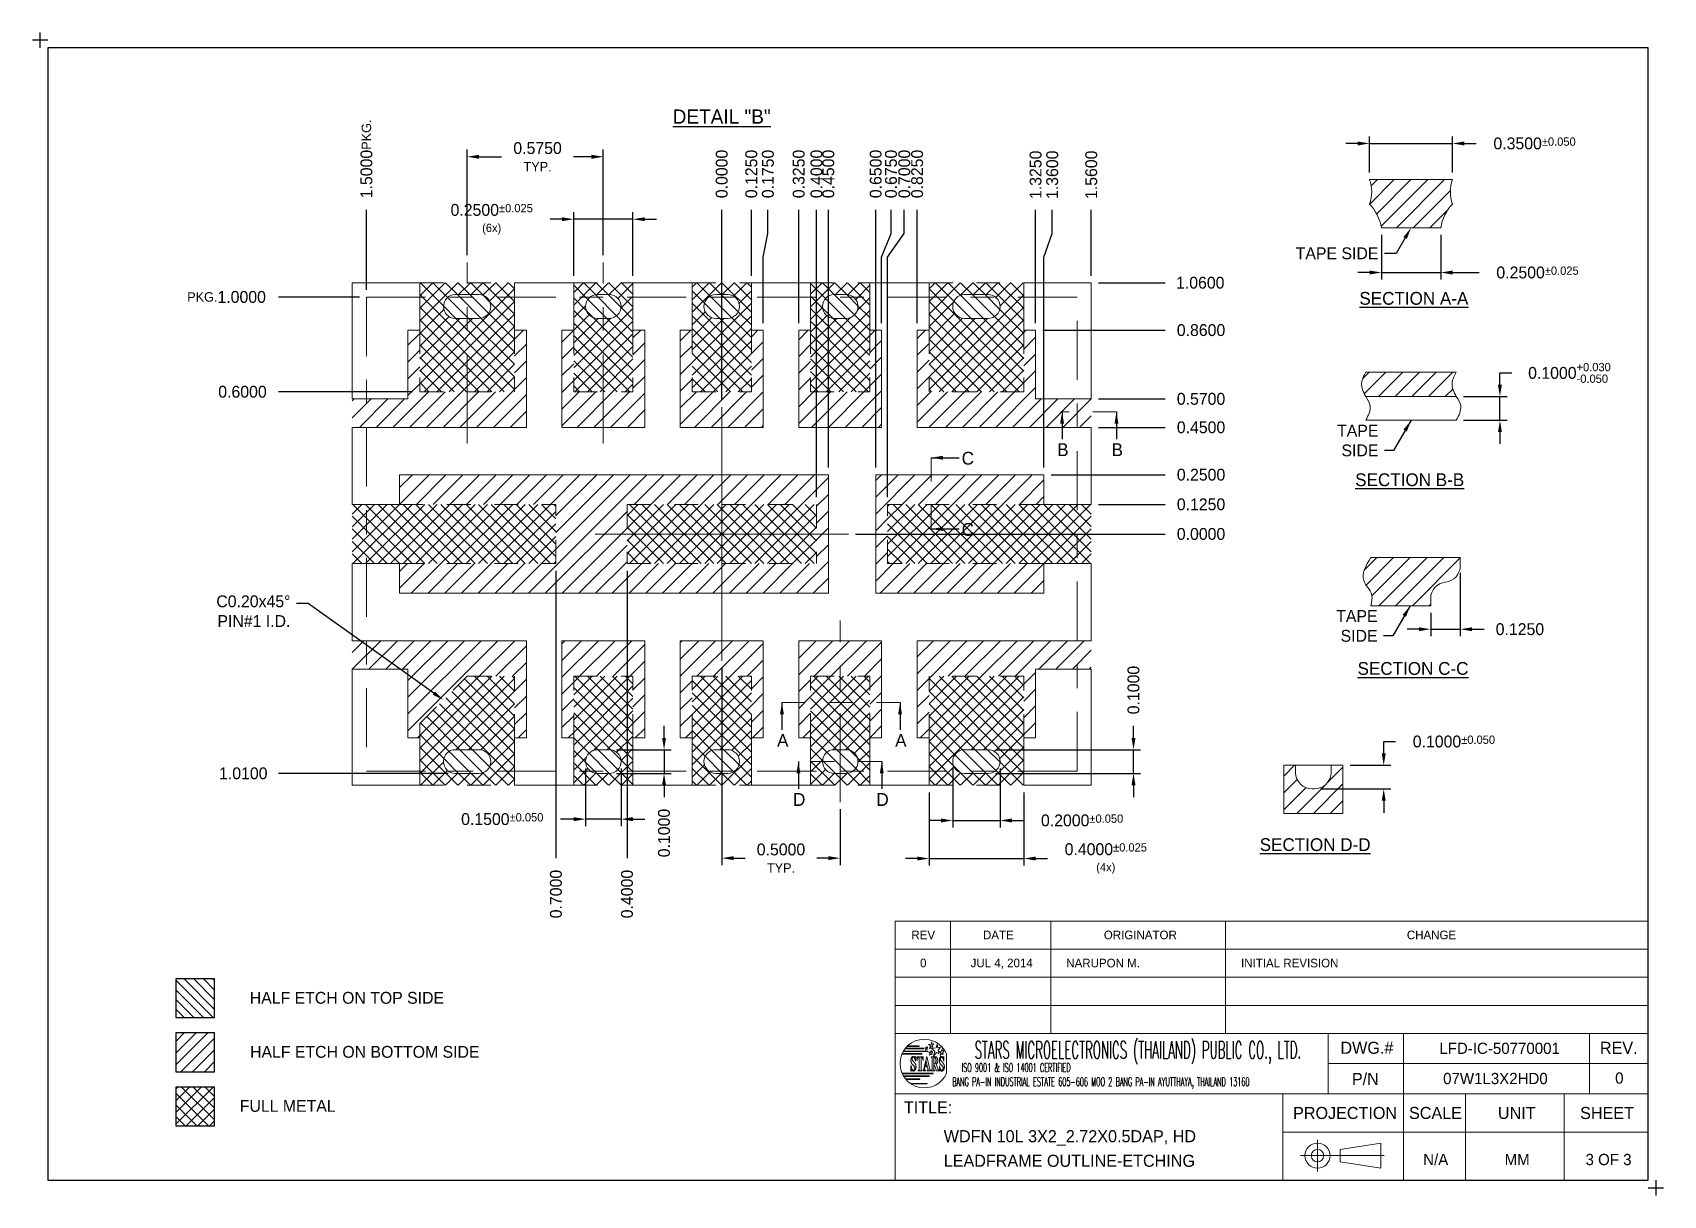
# Model space of a CAD drawing. Header units: inches. Extents: x 121 to 368, y 21 to 202.
# Drawn here: x 361.11 to 367.99, y 139.47 to 144.38 of the extents above; entities that cross this region are included whole.
import ezdxf
from ezdxf import colors
from ezdxf.entities.mleader import LeaderData, LeaderLine
from ezdxf.enums import TextEntityAlignment as Align
from ezdxf.math import Vec2, Vec3

# ---------------------------------------------------------------- set-up
doc = ezdxf.new("R2010")
doc.units = ezdxf.units.IN
doc.header["$MEASUREMENT"] = 0
doc.linetypes.add('CENTER', pattern=[2, 1.25, -0.25, 0.25, -0.25])
doc.linetypes.add('HIDDEN', pattern=[0.375, 0.25, -0.125])
for name, color, linetype, lineweight in [('Center', 1, 'Continuous', 5), ('Dim', 7, 'Continuous', 5), ('Dimple', 40, 'Continuous', 5), ('Full Metal', 5, 'Continuous', 5), ('Haft_etch', 4, 'Continuous', 5), ('Half Etch BT', 4, 'Continuous', 5), ('LF', 7, 'Continuous', 13), ('PKG', 6, 'Continuous', 18)]:
    doc.layers.add(name, color=color, linetype=linetype, lineweight=lineweight)
doc.styles.add('ROMANS', font='ROMANS.SHX', dxfattribs={"height": 2.5})
doc.styles.get("Standard").update_dxf_attribs({"font": 'swromns.ttf'})
doc.dimstyles.new('2', dxfattribs={"dimtxt": 0.1, "dimasz": 0.1, "dimexe": 0.05, "dimexo": 0.05, "dimgap": 0.05, "dimtad": 0, "dimdec": 4, "dimzin": 0, "dimdsep": 46, "dimtxsty": 'Standard', "dimcen": 0, "dimadec": 0, "dimazin": 0, "dimtfac": 1, "dimtdec": 4, "dimtmove": 0, "dimatfit": 1, "dimfxl": 0, "dimtolj": 1, "dimtzin": 0, "dimarcsym": 0})
doc.dimstyles.new('3', dxfattribs={"dimtxt": 0.05, "dimasz": 0.05, "dimexe": 0.03, "dimexo": 0.03, "dimgap": 0.03, "dimtad": 0, "dimdec": 4, "dimzin": 0, "dimdsep": 46, "dimtxsty": 'Standard', "dimcen": 0, "dimadec": 0, "dimazin": 0, "dimtfac": 1, "dimtdec": 4, "dimtmove": 0, "dimatfit": 1, "dimfxl": 0, "dimtolj": 1, "dimtzin": 0, "dimarcsym": 0})
doc.dimstyles.new('3 ISO', dxfattribs={"dimtxt": 0.05, "dimasz": 0.05, "dimexe": 0.03, "dimexo": 0.03, "dimgap": 0.03, "dimtad": 0, "dimtih": 1, "dimtoh": 1, "dimdec": 4, "dimzin": 0, "dimdsep": 46, "dimtxsty": 'Standard', "dimcen": 0, "dimadec": 0, "dimazin": 0, "dimtfac": 1, "dimtdec": 4, "dimtofl": 0, "dimtmove": 0, "dimatfit": 3, "dimfxl": 0, "dimtolj": 1, "dimtzin": 0, "dimarcsym": 0})
pattern_1 = [(45, (364.014654, 142.263975), (-0.03535534, 0.03535534), [])]

msp = doc.modelspace()

# ---------------------------------------------------------------- texts
at = {"lineweight": 18}
for s, height, p in [('REV', 0.0363906, (364.865271, 140.572526)), ('DATE', 0.0363906, (365.182336, 140.572526)), ('ORIGINATOR', 0.0363906, (365.781749, 140.572526)), ('CHANGE', 0.0363906, (367.010939, 140.572526)), ('0', 0.036391, (364.865271, 140.454256)), ('JUL 4, 2014', 0.03639055, (365.196456, 140.454256)), ('DWG.#', 0.0509468, (366.738299, 140.096314)), ('LFD-IC-50770001', 0.04752807, (367.298518, 140.094084)), ('P/N', 0.0509468, (366.731704, 139.964733)), ('0', 0.047528, (367.803882, 139.968648)), ('PROJECTION', 0.0509468, (366.64607, 139.821281)), ('SCALE', 0.0509468, (367.027666, 139.821345)), ('UNIT', 0.0509468, (367.370736, 139.821346)), ('SHEET', 0.0509468, (367.751933, 139.821238)), ('N/A', 0.0475281, (367.028796, 139.624934)), ('MM', 0.0475281, (367.37253, 139.624934)), ('3 OF 3', 0.0475281, (367.758323, 139.624934))]:
    msp.add_text(s, height=height, dxfattribs=at).set_placement(p, align=Align.MIDDLE_CENTER)
for s, height, p in [('NARUPON M.', 0.0363906, (365.469165, 140.435526)), ('INITIAL REVISION', 0.03639055, (366.206947, 140.435526)), ('REV.', 0.0509468, (367.721946, 140.070485)), ('TITLE:', 0.0509468, (364.783427, 139.819331)), ('WDFN 10L 3X2_2.72X0.5DAP, HD', 0.051, (364.951706, 139.697743)), ('LEADFRAME OUTLINE-ETCHING', 0.051, (364.951706, 139.594152))]:
    msp.add_text(s, height=height, dxfattribs=at).set_placement(p)
at = {"lineweight": 18, "style": 'ROMANS'}
for s, height, width, p in [('STARS MICROELECTRONICS (THAILAND) PUBLIC CO., LTD.', 0.0727811, 0.5, (365.771295, 140.081937)), ('ISO 9001 & ISO 14001 CERTIFIED', 0.03639055, 0.55, (365.257169, 140.012649))]:
    msp.add_text(s, height=height, dxfattribs=dict(at, width=width)).set_placement(p, align=Align.MIDDLE)
at = {"lineweight": 18, "style": 'ROMANS', "width": 0.55}
msp.add_text('BANG PA-IN INDUSTRIAL ESTATE 605-606 MOO 2 BANG PA-IN AYUTTHAYA, THAILAND 13160', height=0.03639055, dxfattribs=at).set_placement((364.987602, 139.934851))
at = {"attachment_point": 5}
for s, insert, char_height in [('{\\LDETAIL "B"}', (364.014348, 144.025235), 0.06), ('{\\LSECTION A-A}', (366.936519, 143.257883), 0.05385144), ('{\\LSECTION B-B}', (366.918884, 142.492659), 0.05385144), ('{\\LSECTION C-C}', (366.932802, 141.696439), 0.05385144), ('{\\LSECTION D-D}', (366.519729, 140.953056), 0.05385144), ('HALF ETCH ON TOP SIDE', (362.432242, 140.306788), 0.0499464), ('HALF ETCH ON BOTTOM SIDE', (362.507664, 140.078784), 0.0499464), ('FULL METAL', (362.18224, 139.850781), 0.0499464)]:
    msp.add_mtext(s, dxfattribs=dict(at, insert=insert, char_height=char_height))
at = {"lineweight": 18, "insert": (367.280816, 139.966303), "char_height": 0.04752807, "attachment_point": 5}
msp.add_mtext('07W1L3X2HD0', dxfattribs=at)
at = {"layer": 'Dim', "char_height": 0.05, "width": 0.00068247, "attachment_point": 9}
for insert in [(366.786904, 142.591043), (366.783236, 141.808825)]:
    msp.add_mtext('TAPE SIDE', dxfattribs=dict(at, insert=insert))
at = {"layer": 'Dim', "char_height": 0.054, "attachment_point": 5}
for s, insert in [('C', (365.053412, 142.583349)), ('B', (365.454745, 142.619797)), ('B', (365.68445, 142.619797)), ('C', (365.053412, 142.282859)), ('A', (364.272143, 141.393192)), ('A', (364.770759, 141.393192)), ('D', (364.341568, 141.143963)), ('D', (364.693499, 141.143963))]:
    msp.add_mtext(s, dxfattribs=dict(at, insert=insert))

# ---------------------------------------------------------------- blocks, each defined once
blk = doc.blocks.new('*D26')
at = {"layer": 'Defpoints', "color": 0}
for p in [(367.1326, 142.1307), (367.0076, 141.9616), (367.1326, 141.8623)]:
    blk.add_point(p, dxfattribs=at)
at = {"layer": 'Dim', "color": 0, "lineweight": -2}
for p, q in [((367.1326, 142.1007), (367.1326, 141.8323)), ((367.0076, 141.9316), (367.0076, 141.8323)), ((366.9576, 141.8623), (366.9076, 141.8623)), ((367.0076, 141.8623), (367.1326, 141.8623)), ((367.1826, 141.8623), (367.2326, 141.8623))]:
    blk.add_line(p, q, dxfattribs=at)
at = {"layer": 'Dim', "color": 0}
for points in [[(366.9576, 141.8706), (366.9576, 141.8539), (367.0076, 141.8623)], [(367.1826, 141.8706), (367.1826, 141.8539), (367.1326, 141.8623)]]:
    blk.add_solid(points, dxfattribs=at)
at = {"layer": 'Dim', "color": 0, "insert": (367.3842, 141.8623), "char_height": 0.05, "attachment_point": 5}
blk.add_mtext('\\A1;0.1250', dxfattribs=at)
blk = doc.blocks.new('*D42')
at = {"layer": 'Defpoints', "color": 0}
for p in [(367.1158, 142.8438), (367.2998, 142.8438), (367.1158, 142.7438)]:
    blk.add_point(p, dxfattribs=at)
at = {"layer": 'Dim', "color": 0, "lineweight": -2}
for p, q in [((367.2998, 142.8938), (367.2998, 142.9438)), ((367.2998, 142.9438), (367.3498, 142.9438)), ((367.1458, 142.8438), (367.3298, 142.8438)), ((367.2998, 142.7438), (367.2998, 142.8438)), ((367.1458, 142.7438), (367.3298, 142.7438)), ((367.2998, 142.6938), (367.2998, 142.6438))]:
    blk.add_line(p, q, dxfattribs=at)
at = {"layer": 'Dim', "color": 0}
for points in [[(367.2915, 142.8938), (367.3081, 142.8938), (367.2998, 142.8438)], [(367.2915, 142.6938), (367.3081, 142.6938), (367.2998, 142.7438)]]:
    blk.add_solid(points, dxfattribs=at)
at = {"layer": 'Dim', "color": 0, "insert": (367.5934, 142.9438), "char_height": 0.05, "attachment_point": 5}
blk.add_mtext('\\A1;0.1000{\\H0.035000;\\S+0.030^ -0.050;}', dxfattribs=at)
blk = doc.blocks.new('*D52')
at = {"layer": 'Defpoints', "color": 0}
for p in [(364.0147, 143.6315), (364.0147, 142.7986), (364.0147, 142.7986)]:
    blk.add_point(p, dxfattribs=at)
at = {"layer": 'Dim', "color": 0, "lineweight": -2}
blk.add_line((364.0147, 142.8286), (364.0147, 143.6315), dxfattribs=at)
at = {"layer": 'Dim', "color": 0, "insert": (364.0147, 143.7831), "char_height": 0.05, "attachment_point": 5, "rotation": 90}
blk.add_mtext('\\A1;0.0000', dxfattribs=at)
blk = doc.blocks.new('*D53')
at = {"layer": 'Defpoints', "color": 0}
for p in [(364.5493, 142.264), (364.5493, 142.264), (365.8864, 142.264)]:
    blk.add_point(p, dxfattribs=at)
at = {"layer": 'Dim', "color": 0, "lineweight": -2}
blk.add_line((364.5793, 142.264), (365.8864, 142.264), dxfattribs=at)
at = {"layer": 'Dim', "color": 0, "insert": (366.038, 142.264), "char_height": 0.05, "attachment_point": 5}
blk.add_mtext('\\A1;0.0000', dxfattribs=at)
blk = doc.blocks.new('*D131')
at = {"layer": 'Defpoints', "color": 0}
for p in [(365.5747, 142.714), (365.8864, 142.714), (364.0147, 142.264)]:
    blk.add_point(p, dxfattribs=at)
at = {"layer": 'Dim', "color": 0, "lineweight": -2}
blk.add_line((365.6047, 142.714), (365.8864, 142.714), dxfattribs=at)
at = {"layer": 'Dim', "color": 0, "insert": (366.038, 142.714), "char_height": 0.05, "attachment_point": 5}
blk.add_mtext('\\A1;0.4500', dxfattribs=at)
blk = doc.blocks.new('*D132')
at = {"layer": 'Defpoints', "color": 0}
for p in [(365.5747, 142.834), (365.8864, 142.834), (364.0147, 142.264)]:
    blk.add_point(p, dxfattribs=at)
at = {"layer": 'Dim', "color": 0, "lineweight": -2}
blk.add_line((365.6047, 142.834), (365.8864, 142.834), dxfattribs=at)
at = {"layer": 'Dim', "color": 0, "insert": (366.038, 142.834), "char_height": 0.05, "attachment_point": 5}
blk.add_mtext('\\A1;0.5700', dxfattribs=at)
blk = doc.blocks.new('*D133')
at = {"layer": 'Defpoints', "color": 0}
for p in [(365.3397, 143.124), (365.8864, 143.124), (364.0147, 142.264)]:
    blk.add_point(p, dxfattribs=at)
at = {"layer": 'Dim', "color": 0, "lineweight": -2}
blk.add_line((365.3697, 143.124), (365.8864, 143.124), dxfattribs=at)
at = {"layer": 'Dim', "color": 0, "insert": (366.038, 143.124), "char_height": 0.05, "attachment_point": 5}
blk.add_mtext('\\A1;0.8600', dxfattribs=at)
blk = doc.blocks.new('*D134')
at = {"layer": 'Defpoints', "color": 0}
for p in [(365.5747, 143.324), (365.8864, 143.324), (364.0147, 142.264)]:
    blk.add_point(p, dxfattribs=at)
at = {"layer": 'Dim', "color": 0, "lineweight": -2}
blk.add_line((365.6047, 143.324), (365.8864, 143.324), dxfattribs=at)
at = {"layer": 'Dim', "color": 0, "insert": (366.0346, 143.324), "char_height": 0.05, "attachment_point": 5}
blk.add_mtext('\\A1;1.0600', dxfattribs=at)
blk = doc.blocks.new('*D135')
at = {"layer": 'Defpoints', "color": 0}
for p in [(362.1429, 142.864), (362.7397, 142.864), (364.0147, 142.264)]:
    blk.add_point(p, dxfattribs=at)
at = {"layer": 'Dim', "color": 0, "lineweight": -2}
blk.add_line((362.7097, 142.864), (362.1429, 142.864), dxfattribs=at)
at = {"layer": 'Dim', "color": 0, "insert": (361.9913, 142.864), "char_height": 0.05, "attachment_point": 5}
blk.add_mtext('\\A1;0.6000', dxfattribs=at)
blk = doc.blocks.new('*D136')
at = {"layer": 'Defpoints', "color": 0}
for p in [(362.1429, 143.264), (362.5147, 143.264), (364.0147, 142.264)]:
    blk.add_point(p, dxfattribs=at)
at = {"layer": 'Dim', "color": 0, "lineweight": -2}
blk.add_line((362.4847, 143.264), (362.1429, 143.264), dxfattribs=at)
at = {"layer": 'Dim', "color": 0, "insert": (361.9241, 143.264), "char_height": 0.05, "attachment_point": 5}
blk.add_mtext('\\A1;{\\H0.8x;PKG.}1.0000', dxfattribs=at)
blk = doc.blocks.new('*D137')
at = {"layer": 'Defpoints', "color": 0}
for p in [(364.0147, 142.264), (362.1429, 141.254), (362.8897, 141.254)]:
    blk.add_point(p, dxfattribs=at)
at = {"layer": 'Dim', "color": 0, "lineweight": -2}
blk.add_line((362.8597, 141.254), (362.1429, 141.254), dxfattribs=at)
at = {"layer": 'Dim', "color": 0, "insert": (361.9947, 141.254), "char_height": 0.05, "attachment_point": 5}
blk.add_mtext('\\A1;1.0100', dxfattribs=at)
blk = doc.blocks.new('*D138')
at = {"layer": 'Defpoints', "color": 0}
for p in [(365.3747, 142.514), (365.8864, 142.514), (364.0147, 142.264)]:
    blk.add_point(p, dxfattribs=at)
at = {"layer": 'Dim', "color": 0, "lineweight": -2}
blk.add_line((365.4047, 142.514), (365.8864, 142.514), dxfattribs=at)
at = {"layer": 'Dim', "color": 0, "insert": (366.038, 142.514), "char_height": 0.05, "attachment_point": 5}
blk.add_mtext('\\A1;0.2500', dxfattribs=at)
blk = doc.blocks.new('*D139')
at = {"layer": 'Defpoints', "color": 0}
for p in [(365.5747, 142.389), (365.8864, 142.389), (364.0147, 142.264)]:
    blk.add_point(p, dxfattribs=at)
at = {"layer": 'Dim', "color": 0, "lineweight": -2}
blk.add_line((365.6047, 142.389), (365.8864, 142.389), dxfattribs=at)
at = {"layer": 'Dim', "color": 0, "insert": (366.038, 142.389), "char_height": 0.05, "attachment_point": 5}
blk.add_mtext('\\A1;0.1250', dxfattribs=at)
blk = doc.blocks.new('*D140')
at = {"layer": 'Defpoints', "color": 0}
for p in [(364.1397, 143.6315), (364.1397, 143.324), (364.0147, 142.264)]:
    blk.add_point(p, dxfattribs=at)
at = {"layer": 'Dim', "color": 0, "lineweight": -2}
blk.add_line((364.1397, 143.354), (364.1397, 143.6315), dxfattribs=at)
at = {"layer": 'Dim', "color": 0, "insert": (364.1397, 143.7831), "char_height": 0.05, "attachment_point": 5, "rotation": 90}
blk.add_mtext('\\A1;0.1250', dxfattribs=at)
blk = doc.blocks.new('*D141')
at = {"layer": 'Defpoints', "color": 0}
for p in [(364.2096, 143.6315), (364.1897, 143.124), (364.0147, 142.264)]:
    blk.add_point(p, dxfattribs=at)
at = {"layer": 'Dim', "color": 0, "lineweight": -2}
for p, q in [((364.2096, 143.5315), (364.2096, 143.6315)), ((364.1897, 143.4315), (364.2096, 143.5315)), ((364.1897, 143.154), (364.1897, 143.4315))]:
    blk.add_line(p, q, dxfattribs=at)
at = {"layer": 'Dim', "color": 0, "insert": (364.2096, 143.7831), "char_height": 0.05, "attachment_point": 5, "rotation": 90}
blk.add_mtext('\\A1;0.1750', dxfattribs=at)
blk = doc.blocks.new('*D142')
at = {"layer": 'Defpoints', "color": 0}
for p in [(364.3397, 143.6315), (364.3397, 143.124), (364.0147, 142.264)]:
    blk.add_point(p, dxfattribs=at)
at = {"layer": 'Dim', "color": 0, "lineweight": -2}
blk.add_line((364.3397, 143.154), (364.3397, 143.6315), dxfattribs=at)
at = {"layer": 'Dim', "color": 0, "insert": (364.3397, 143.7831), "char_height": 0.05, "attachment_point": 5, "rotation": 90}
blk.add_mtext('\\A1;0.3250', dxfattribs=at)
blk = doc.blocks.new('*D143')
at = {"layer": 'Defpoints', "color": 0}
for p in [(364.7293, 143.6315), (364.6897, 143.124), (364.0147, 142.264)]:
    blk.add_point(p, dxfattribs=at)
at = {"layer": 'Dim', "color": 0, "lineweight": -2}
for p, q in [((364.7293, 143.5315), (364.7293, 143.6315)), ((364.6897, 143.4315), (364.7293, 143.5315)), ((364.6897, 143.154), (364.6897, 143.4315))]:
    blk.add_line(p, q, dxfattribs=at)
at = {"layer": 'Dim', "color": 0, "insert": (364.7293, 143.7831), "char_height": 0.05, "attachment_point": 5, "rotation": 90}
blk.add_mtext('\\A1;0.6750', dxfattribs=at)
blk = doc.blocks.new('*D144')
at = {"layer": 'Defpoints', "color": 0}
for p in [(364.8397, 143.6315), (364.8397, 143.124), (364.0147, 142.264)]:
    blk.add_point(p, dxfattribs=at)
at = {"layer": 'Dim', "color": 0, "lineweight": -2}
blk.add_line((364.8397, 143.154), (364.8397, 143.6315), dxfattribs=at)
at = {"layer": 'Dim', "color": 0, "insert": (364.8397, 143.7831), "char_height": 0.05, "attachment_point": 5, "rotation": 90}
blk.add_mtext('\\A1;0.8250', dxfattribs=at)
blk = doc.blocks.new('*D145')
at = {"layer": 'Defpoints', "color": 0}
for p in [(365.3397, 143.6315), (365.3397, 143.124), (364.0147, 142.264)]:
    blk.add_point(p, dxfattribs=at)
at = {"layer": 'Dim', "color": 0, "lineweight": -2}
blk.add_line((365.3397, 143.154), (365.3397, 143.6315), dxfattribs=at)
at = {"layer": 'Dim', "color": 0, "insert": (365.3397, 143.7796), "char_height": 0.05, "attachment_point": 5, "rotation": 90}
blk.add_mtext('\\A1;1.3250', dxfattribs=at)
blk = doc.blocks.new('*D146')
at = {"layer": 'Defpoints', "color": 0}
for p in [(362.5147, 143.6315), (362.5147, 143.264), (364.0147, 142.264)]:
    blk.add_point(p, dxfattribs=at)
at = {"layer": 'Dim', "color": 0, "lineweight": -2}
blk.add_line((362.5147, 143.294), (362.5147, 143.6315), dxfattribs=at)
at = {"layer": 'Dim', "color": 0, "insert": (362.5147, 143.8467), "char_height": 0.05, "attachment_point": 5, "rotation": 90}
blk.add_mtext('\\A1;1.5000{\\H0.8x;PKG.}', dxfattribs=at)
blk = doc.blocks.new('*D147')
at = {"layer": 'Defpoints', "color": 0}
for p in [(365.5747, 143.6315), (365.5747, 143.324), (364.0147, 142.264)]:
    blk.add_point(p, dxfattribs=at)
at = {"layer": 'Dim', "color": 0, "lineweight": -2}
blk.add_line((365.5747, 143.354), (365.5747, 143.6315), dxfattribs=at)
at = {"layer": 'Dim', "color": 0, "insert": (365.5747, 143.7796), "char_height": 0.05, "attachment_point": 5, "rotation": 90}
blk.add_mtext('\\A1;1.5600', dxfattribs=at)
blk = doc.blocks.new('*D148')
at = {"layer": 'Defpoints', "color": 0}
for p in [(364.4647, 143.6315), (364.4647, 142.514), (364.0147, 142.264)]:
    blk.add_point(p, dxfattribs=at)
at = {"layer": 'Dim', "color": 0, "lineweight": -2}
blk.add_line((364.4647, 142.544), (364.4647, 143.6315), dxfattribs=at)
at = {"layer": 'Dim', "color": 0, "insert": (364.4647, 143.7831), "char_height": 0.05, "attachment_point": 5, "rotation": 90}
blk.add_mtext('\\A1;0.4500', dxfattribs=at)
blk = doc.blocks.new('*D149')
at = {"layer": 'Defpoints', "color": 0}
for p in [(364.6647, 143.6315), (364.6647, 142.514), (364.0147, 142.264)]:
    blk.add_point(p, dxfattribs=at)
at = {"layer": 'Dim', "color": 0, "lineweight": -2}
blk.add_line((364.6647, 142.544), (364.6647, 143.6315), dxfattribs=at)
at = {"layer": 'Dim', "color": 0, "insert": (364.6647, 143.7831), "char_height": 0.05, "attachment_point": 5, "rotation": 90}
blk.add_mtext('\\A1;0.6500', dxfattribs=at)
blk = doc.blocks.new('*D151')
at = {"layer": 'Defpoints', "color": 0}
for p in [(364.0147, 142.264), (363.6147, 142.139), (363.6147, 140.8965)]:
    blk.add_point(p, dxfattribs=at)
at = {"layer": 'Dim', "color": 0, "lineweight": -2}
blk.add_line((363.6147, 142.109), (363.6147, 140.8965), dxfattribs=at)
at = {"layer": 'Dim', "color": 0, "insert": (363.6147, 140.7449), "char_height": 0.05, "attachment_point": 5, "rotation": 90}
blk.add_mtext('\\A1;0.4000', dxfattribs=at)
blk = doc.blocks.new('*D152')
at = {"layer": 'Defpoints', "color": 0}
for p in [(364.0147, 142.264), (363.3147, 142.139), (363.3147, 140.8965)]:
    blk.add_point(p, dxfattribs=at)
at = {"layer": 'Dim', "color": 0, "lineweight": -2}
blk.add_line((363.3147, 142.109), (363.3147, 140.8965), dxfattribs=at)
at = {"layer": 'Dim', "color": 0, "insert": (363.3147, 140.7449), "char_height": 0.05, "attachment_point": 5, "rotation": 90}
blk.add_mtext('\\A1;0.7000', dxfattribs=at)
blk = doc.blocks.new('*D153')
at = {"layer": 'Defpoints', "color": 0}
for p in [(363.5147, 143.8557), (362.9397, 143.4102), (363.5147, 143.4102)]:
    blk.add_point(p, dxfattribs=at)
at = {"layer": 'Dim', "color": 0, "lineweight": -2}
for p, q in [((362.9397, 143.4402), (362.9397, 143.8857)), ((362.9897, 143.8557), (363.0855, 143.8557)), ((363.4647, 143.8557), (363.3887, 143.8557)), ((363.5147, 143.4402), (363.5147, 143.8857))]:
    blk.add_line(p, q, dxfattribs=at)
at = {"layer": 'Dim', "color": 0}
for points in [[(362.9897, 143.864), (362.9897, 143.8473), (362.9397, 143.8557)], [(363.4647, 143.864), (363.4647, 143.8473), (363.5147, 143.8557)]]:
    blk.add_solid(points, dxfattribs=at)
at = {"layer": 'Dim', "color": 0, "insert": (363.2371, 143.8557), "char_height": 0.05, "attachment_point": 5}
blk.add_mtext('\\A1;0.5750\\P{\\H0.8x;TYP.}', dxfattribs=at)
blk = doc.blocks.new('*D154')
at = {"layer": 'Defpoints', "color": 0}
for p in [(364.0147, 141.7293), (364.5147, 141.1331), (364.5147, 140.8965)]:
    blk.add_point(p, dxfattribs=at)
at = {"layer": 'Dim', "color": 0, "lineweight": -2}
for p, q in [((364.0147, 141.6993), (364.0147, 140.8665)), ((364.5147, 141.1031), (364.5147, 140.8665)), ((364.0647, 140.8965), (364.113, 140.8965)), ((364.4647, 140.8965), (364.4163, 140.8965))]:
    blk.add_line(p, q, dxfattribs=at)
at = {"layer": 'Dim', "color": 0}
for points in [[(364.0647, 140.9048), (364.0647, 140.8882), (364.0147, 140.8965)], [(364.4647, 140.9048), (364.4647, 140.8882), (364.5147, 140.8965)]]:
    blk.add_solid(points, dxfattribs=at)
at = {"layer": 'Dim', "color": 0, "insert": (364.2647, 140.8965), "char_height": 0.05, "attachment_point": 5}
blk.add_mtext('\\A1;0.5000\\P{\\H0.8x;TYP.}', dxfattribs=at)
blk = doc.blocks.new('*D155')
at = {"layer": 'Defpoints', "color": 0}
for p in [(365.1397, 141.354), (365.1397, 141.254), (365.7529, 141.254)]:
    blk.add_point(p, dxfattribs=at)
at = {"layer": 'Dim', "color": 0, "lineweight": -2}
for p, q in [((365.7529, 141.404), (365.7529, 141.454)), ((365.1697, 141.354), (365.7829, 141.354)), ((365.7529, 141.254), (365.7529, 141.354)), ((365.1697, 141.254), (365.7829, 141.254)), ((365.7529, 141.204), (365.7529, 141.154))]:
    blk.add_line(p, q, dxfattribs=at)
at = {"layer": 'Dim', "color": 0}
for points in [[(365.7446, 141.404), (365.7612, 141.404), (365.7529, 141.354)], [(365.7446, 141.204), (365.7612, 141.204), (365.7529, 141.254)]]:
    blk.add_solid(points, dxfattribs=at)
at = {"layer": 'Dim', "color": 0, "insert": (365.7529, 141.6056), "char_height": 0.05, "attachment_point": 5, "rotation": 90}
blk.add_mtext('\\A1;0.1000', dxfattribs=at)
blk = doc.blocks.new('*D156')
at = {"layer": 'Defpoints', "color": 0}
for p in [(364.9897, 141.304), (365.1897, 141.304), (365.1897, 141.0553)]:
    blk.add_point(p, dxfattribs=at)
at = {"layer": 'Dim', "color": 0, "lineweight": -2}
for p, q in [((364.9897, 141.274), (364.9897, 141.0253)), ((365.1897, 141.274), (365.1897, 141.0253)), ((364.9397, 141.0553), (364.8897, 141.0553)), ((364.9897, 141.0553), (365.1897, 141.0553)), ((365.2397, 141.0553), (365.2897, 141.0553))]:
    blk.add_line(p, q, dxfattribs=at)
at = {"layer": 'Dim', "color": 0}
for points in [[(364.9397, 141.0637), (364.9397, 141.047), (364.9897, 141.0553)], [(365.2397, 141.0637), (365.2397, 141.047), (365.1897, 141.0553)]]:
    blk.add_solid(points, dxfattribs=at)
at = {"layer": 'Dim', "color": 0, "insert": (365.5359, 141.0553), "char_height": 0.05, "attachment_point": 5}
blk.add_mtext('\\A2;0.2000{\\H0.035000;±0.050}', dxfattribs=at)
blk = doc.blocks.new('*D157')
at = {"layer": 'Defpoints', "color": 0}
for p in [(363.5397, 141.354), (363.5397, 141.254), (363.771, 141.254)]:
    blk.add_point(p, dxfattribs=at)
at = {"layer": 'Dim', "color": 0, "lineweight": -2}
for p, q in [((363.771, 141.404), (363.771, 141.454)), ((363.5697, 141.354), (363.801, 141.354)), ((363.771, 141.354), (363.771, 141.254)), ((363.5697, 141.254), (363.801, 141.254)), ((363.771, 141.204), (363.771, 141.154))]:
    blk.add_line(p, q, dxfattribs=at)
at = {"layer": 'Dim', "color": 0}
for points in [[(363.7627, 141.404), (363.7794, 141.404), (363.771, 141.354)], [(363.7627, 141.204), (363.7794, 141.204), (363.771, 141.254)]]:
    blk.add_solid(points, dxfattribs=at)
at = {"layer": 'Dim', "color": 0, "insert": (363.771, 141.0024), "char_height": 0.05, "attachment_point": 5, "rotation": 90}
blk.add_mtext('\\A1;0.1000', dxfattribs=at)
blk = doc.blocks.new('*D158')
at = {"layer": 'Defpoints', "color": 0}
for p in [(363.4397, 141.304), (363.5897, 141.304), (363.5897, 141.0609)]:
    blk.add_point(p, dxfattribs=at)
at = {"layer": 'Dim', "color": 0, "lineweight": -2}
for p, q in [((363.4397, 141.274), (363.4397, 141.0309)), ((363.5897, 141.274), (363.5897, 141.0309)), ((363.3897, 141.0609), (363.3343, 141.0609)), ((363.5897, 141.0609), (363.4397, 141.0609)), ((363.6397, 141.0609), (363.6897, 141.0609))]:
    blk.add_line(p, q, dxfattribs=at)
at = {"layer": 'Dim', "color": 0}
for points in [[(363.3897, 141.0692), (363.3897, 141.0526), (363.4397, 141.0609)], [(363.6397, 141.0692), (363.6397, 141.0526), (363.5897, 141.0609)]]:
    blk.add_solid(points, dxfattribs=at)
at = {"layer": 'Dim', "color": 0, "insert": (363.088, 141.0609), "char_height": 0.05, "attachment_point": 5}
blk.add_mtext('\\A2;0.1500{\\H0.035000;±0.050}', dxfattribs=at)
blk = doc.blocks.new('*D159')
at = {"layer": 'Defpoints', "color": 0}
for p in [(364.7854, 143.6315), (364.7147, 142.389), (364.0147, 142.264)]:
    blk.add_point(p, dxfattribs=at)
at = {"layer": 'Dim', "color": 0, "lineweight": -2}
for p, q in [((364.7854, 143.5315), (364.7854, 143.6315)), ((364.7147, 143.4315), (364.7854, 143.5315)), ((364.7147, 142.419), (364.7147, 143.4315))]:
    blk.add_line(p, q, dxfattribs=at)
at = {"layer": 'Dim', "color": 0, "insert": (364.7854, 143.7831), "char_height": 0.05, "attachment_point": 5, "rotation": 90}
blk.add_mtext('\\A1;0.7000', dxfattribs=at)
blk = doc.blocks.new('*D160')
at = {"layer": 'Defpoints', "color": 0}
for p in [(364.4147, 143.6315), (364.4147, 142.389), (364.0147, 142.264)]:
    blk.add_point(p, dxfattribs=at)
at = {"layer": 'Dim', "color": 0, "lineweight": -2}
blk.add_line((364.4147, 142.419), (364.4147, 143.6315), dxfattribs=at)
at = {"layer": 'Dim', "color": 0, "insert": (364.4147, 143.7831), "char_height": 0.05, "attachment_point": 5, "rotation": 90}
blk.add_mtext('\\A1;0.4000', dxfattribs=at)
blk = doc.blocks.new('*D161')
at = {"layer": 'Defpoints', "color": 0}
for p in [(367.0997, 143.9118), (366.7497, 143.7594), (367.0997, 143.7594)]:
    blk.add_point(p, dxfattribs=at)
at = {"layer": 'Dim', "color": 0, "lineweight": -2}
for p, q in [((366.6997, 143.9118), (366.6497, 143.9118)), ((366.7497, 143.7894), (366.7497, 143.9418)), ((366.7497, 143.9118), (367.0997, 143.9118)), ((367.0997, 143.7894), (367.0997, 143.9418)), ((367.1497, 143.9118), (367.1997, 143.9118))]:
    blk.add_line(p, q, dxfattribs=at)
at = {"layer": 'Dim', "color": 0}
for points in [[(366.6997, 143.9201), (366.6997, 143.9034), (366.7497, 143.9118)], [(367.1497, 143.9201), (367.1497, 143.9034), (367.0997, 143.9118)]]:
    blk.add_solid(points, dxfattribs=at)
at = {"layer": 'Dim', "color": 0, "insert": (367.446, 143.9118), "char_height": 0.05, "attachment_point": 5}
blk.add_mtext('\\A2;0.3500{\\H0.035000;±0.050}', dxfattribs=at)
blk = doc.blocks.new('*D162')
at = {"layer": 'Defpoints', "color": 0}
for p in [(366.7997, 143.5564), (367.0497, 143.5564), (367.0497, 143.3672)]:
    blk.add_point(p, dxfattribs=at)
at = {"layer": 'Dim', "color": 0, "lineweight": -2}
for p, q in [((366.7997, 143.5264), (366.7997, 143.3372)), ((367.0497, 143.5264), (367.0497, 143.3372)), ((366.7497, 143.3672), (366.6997, 143.3672)), ((366.7997, 143.3672), (367.0497, 143.3672)), ((367.0997, 143.3672), (367.2122, 143.3672))]:
    blk.add_line(p, q, dxfattribs=at)
at = {"layer": 'Dim', "color": 0}
for points in [[(366.7497, 143.3755), (366.7497, 143.3588), (366.7997, 143.3672)], [(367.0997, 143.3755), (367.0997, 143.3588), (367.0497, 143.3672)]]:
    blk.add_solid(points, dxfattribs=at)
at = {"layer": 'Dim', "color": 0, "insert": (367.4585, 143.3672), "char_height": 0.05, "attachment_point": 5}
blk.add_mtext('\\A2;0.2500{\\H0.035000;±0.025}', dxfattribs=at)
blk = doc.blocks.new('*D163')
at = {"layer": 'Defpoints', "color": 0}
for p in [(366.6369, 141.2883), (366.8092, 141.2883), (366.5119, 141.1883)]:
    blk.add_point(p, dxfattribs=at)
at = {"layer": 'Dim', "color": 0, "lineweight": -2}
for p, q in [((366.8092, 141.3383), (366.8092, 141.3883)), ((366.8092, 141.3883), (366.8592, 141.3883)), ((366.6669, 141.2883), (366.8392, 141.2883)), ((366.5419, 141.1883), (366.8392, 141.1883)), ((366.8092, 141.1383), (366.8092, 141.0883))]:
    blk.add_line(p, q, dxfattribs=at)
at = {"layer": 'Dim', "color": 0}
for points in [[(366.8009, 141.3383), (366.8176, 141.3383), (366.8092, 141.2883)], [(366.8009, 141.1383), (366.8176, 141.1383), (366.8092, 141.1883)]]:
    blk.add_solid(points, dxfattribs=at)
at = {"layer": 'Dim', "color": 0, "insert": (367.1055, 141.3883), "char_height": 0.05, "attachment_point": 5}
blk.add_mtext('\\A2;0.1000{\\H0.035000;±0.050}', dxfattribs=at)
blk = doc.blocks.new('*D164')
at = {"layer": 'Defpoints', "color": 0}
for p in [(364.8897, 141.204), (365.2897, 141.204), (365.2897, 140.8948)]:
    blk.add_point(p, dxfattribs=at)
at = {"layer": 'Dim', "color": 0, "lineweight": -2}
for p, q in [((364.8897, 141.174), (364.8897, 140.8648)), ((365.2897, 141.174), (365.2897, 140.8648)), ((364.8397, 140.8948), (364.7897, 140.8948)), ((364.8897, 140.8948), (365.2897, 140.8948)), ((365.3397, 140.8948), (365.3897, 140.8948))]:
    blk.add_line(p, q, dxfattribs=at)
at = {"layer": 'Dim', "color": 0}
for points in [[(364.8397, 140.9032), (364.8397, 140.8865), (364.8897, 140.8948)], [(365.3397, 140.9032), (365.3397, 140.8865), (365.2897, 140.8948)]]:
    blk.add_solid(points, dxfattribs=at)
at = {"layer": 'Dim', "color": 0, "insert": (365.6359, 140.8948), "char_height": 0.05, "attachment_point": 5}
blk.add_mtext('\\A2;0.4000{\\H0.035000;±0.025}{\\H0.7x;\\P(4x)}', dxfattribs=at)
blk = doc.blocks.new('*D165')
at = {"layer": 'Defpoints', "color": 0}
for p in [(363.6397, 143.5921), (363.3897, 143.324), (363.6397, 143.324)]:
    blk.add_point(p, dxfattribs=at)
at = {"layer": 'Dim', "color": 0, "lineweight": -2}
for p, q in [((363.3897, 143.354), (363.3897, 143.6221)), ((363.6397, 143.354), (363.6397, 143.6221)), ((363.3397, 143.5921), (363.2897, 143.5921)), ((363.6397, 143.5921), (363.3897, 143.5921)), ((363.6897, 143.5921), (363.7397, 143.5921))]:
    blk.add_line(p, q, dxfattribs=at)
at = {"layer": 'Dim', "color": 0}
for points in [[(363.3397, 143.6005), (363.3397, 143.5838), (363.3897, 143.5921)], [(363.6897, 143.6005), (363.6897, 143.5838), (363.6397, 143.5921)]]:
    blk.add_solid(points, dxfattribs=at)
at = {"layer": 'Dim', "color": 0, "insert": (363.0434, 143.5921), "char_height": 0.05, "attachment_point": 5}
blk.add_mtext('\\A2;0.2500{\\H0.035000;±0.025}{\\H0.7x;\\P(6x)}', dxfattribs=at)
blk = doc.blocks.new('*D167')
at = {"layer": 'Defpoints', "color": 0}
for p in [(365.41, 143.6315), (365.3747, 142.514), (364.0147, 142.264)]:
    blk.add_point(p, dxfattribs=at)
at = {"layer": 'Dim', "color": 0, "lineweight": -2}
for p, q in [((365.41, 143.5315), (365.41, 143.6315)), ((365.3747, 143.4315), (365.41, 143.5315)), ((365.3747, 142.544), (365.3747, 143.4315))]:
    blk.add_line(p, q, dxfattribs=at)
at = {"layer": 'Dim', "color": 0, "insert": (365.41, 143.7796), "char_height": 0.05, "attachment_point": 5, "rotation": 90}
blk.add_mtext('\\A1;1.3600', dxfattribs=at)
blk = doc.blocks.new('*D22')
at = {"layer": 'Defpoints', "color": 0}
for p in [(363.0263, 201.6434), (339.7164, 136.4134), (340.5263, 136.4134)]:
    blk.add_point(p, dxfattribs=at)
at = {"layer": 'Dim', "color": 0, "lineweight": -2}
blk.add_line((340.4763, 136.4134), (339.7164, 136.4134), dxfattribs=at)
at = {"layer": 'Dim', "color": 0, "insert": (339.3793, 136.4134), "char_height": 0.1, "attachment_point": 5}
blk.add_mtext('\\A1;65.2300', dxfattribs=at)
blk = doc.blocks.new('*D23')
at = {"layer": 'Defpoints', "color": 0}
for p in [(363.0263, 201.6434), (340.5263, 136.4134), (340.5263, 135.8232)]:
    blk.add_point(p, dxfattribs=at)
at = {"layer": 'Dim', "color": 0, "lineweight": -2}
blk.add_line((340.5263, 136.3634), (340.5263, 135.8232), dxfattribs=at)
at = {"layer": 'Dim', "color": 0, "insert": (340.5263, 135.4837), "char_height": 0.1, "attachment_point": 5, "rotation": 90}
blk.add_mtext('\\A1;22.5000', dxfattribs=at)
blk = doc.blocks.new('*D46')
at = {"layer": 'Defpoints', "color": 0}
for p in [(363.0263, 201.6434), (339.7164, 138.3634), (340.5263, 138.3634)]:
    blk.add_point(p, dxfattribs=at)
at = {"layer": 'Dim', "color": 0, "lineweight": -2}
blk.add_line((340.4763, 138.3634), (339.7164, 138.3634), dxfattribs=at)
at = {"layer": 'Dim', "color": 0, "insert": (339.3793, 138.3634), "char_height": 0.1, "attachment_point": 5}
blk.add_mtext('\\A1;63.2800', dxfattribs=at)
blk = doc.blocks.new('*D47')
at = {"layer": 'Defpoints', "color": 0}
for p in [(363.0263, 201.6434), (339.7164, 139.0634), (340.5263, 139.0634)]:
    blk.add_point(p, dxfattribs=at)
at = {"layer": 'Dim', "color": 0, "lineweight": -2}
blk.add_line((340.4763, 139.0634), (339.7164, 139.0634), dxfattribs=at)
at = {"layer": 'Dim', "color": 0, "insert": (339.3793, 139.0634), "char_height": 0.1, "attachment_point": 5}
blk.add_mtext('\\A1;62.5800', dxfattribs=at)
blk = doc.blocks.new('*D109')
at = {"layer": 'Defpoints', "color": 0}
for p in [(363.0263, 201.6434), (339.7164, 137.8634), (340.6763, 137.8634)]:
    blk.add_point(p, dxfattribs=at)
at = {"layer": 'Dim', "color": 0, "lineweight": -2}
blk.add_line((340.6263, 137.8634), (339.7164, 137.8634), dxfattribs=at)
at = {"layer": 'Dim', "color": 0, "insert": (339.3793, 137.8634), "char_height": 0.1, "attachment_point": 5}
blk.add_mtext('\\A1;63.7800', dxfattribs=at)
blk = doc.blocks.new('*D110')
at = {"layer": 'Defpoints', "color": 0}
for p in [(363.0263, 201.6434), (339.7164, 137.6634), (340.5263, 137.6634)]:
    blk.add_point(p, dxfattribs=at)
at = {"layer": 'Dim', "color": 0, "lineweight": -2}
blk.add_line((340.4763, 137.6634), (339.7164, 137.6634), dxfattribs=at)
at = {"layer": 'Dim', "color": 0, "insert": (339.3793, 137.6634), "char_height": 0.1, "attachment_point": 5}
blk.add_mtext('\\A1;63.9800', dxfattribs=at)
blk = doc.blocks.new('*D111')
at = {"layer": 'Defpoints', "color": 0}
for p in [(363.0263, 201.6434), (339.7164, 137.0234), (341.9363, 137.0234)]:
    blk.add_point(p, dxfattribs=at)
at = {"layer": 'Dim', "color": 0, "lineweight": -2}
blk.add_line((341.8863, 137.0234), (339.7164, 137.0234), dxfattribs=at)
at = {"layer": 'Dim', "color": 0, "insert": (339.3793, 137.0234), "char_height": 0.1, "attachment_point": 5}
blk.add_mtext('\\A1;64.6200', dxfattribs=at)
blk = doc.blocks.new('*D112')
at = {"layer": 'Defpoints', "color": 0}
for p in [(363.0263, 201.6434), (342.8763, 136.4134), (342.8763, 135.8232)]:
    blk.add_point(p, dxfattribs=at)
at = {"layer": 'Dim', "color": 0, "lineweight": -2}
blk.add_line((342.8763, 136.3634), (342.8763, 135.8232), dxfattribs=at)
at = {"layer": 'Dim', "color": 0, "insert": (342.8763, 135.4837), "char_height": 0.1, "attachment_point": 5, "rotation": 90}
blk.add_mtext('\\A1;20.1500', dxfattribs=at)
blk = doc.blocks.new('*D113')
at = {"layer": 'Defpoints', "color": 0}
for p in [(363.0263, 201.6434), (343.0763, 136.5634), (343.0763, 135.8232)]:
    blk.add_point(p, dxfattribs=at)
at = {"layer": 'Dim', "color": 0, "lineweight": -2}
blk.add_line((343.0763, 136.5134), (343.0763, 135.8232), dxfattribs=at)
at = {"layer": 'Dim', "color": 0, "insert": (343.0763, 135.4907), "char_height": 0.1, "attachment_point": 5, "rotation": 90}
blk.add_mtext('\\A1;19.9500', dxfattribs=at)
blk = doc.blocks.new('*D114')
at = {"layer": 'Defpoints', "color": 0}
for p in [(363.0263, 201.6434), (343.5763, 136.4134), (343.5763, 135.8232)]:
    blk.add_point(p, dxfattribs=at)
at = {"layer": 'Dim', "color": 0, "lineweight": -2}
blk.add_line((343.5763, 136.3634), (343.5763, 135.8232), dxfattribs=at)
at = {"layer": 'Dim', "color": 0, "insert": (343.5763, 135.4907), "char_height": 0.1, "attachment_point": 5, "rotation": 90}
blk.add_mtext('\\A1;19.4500', dxfattribs=at)
blk = doc.blocks.new('*D115')
at = {"layer": 'Defpoints', "color": 0}
for p in [(363.0263, 201.6434), (344.7763, 136.4134), (344.7763, 135.8232)]:
    blk.add_point(p, dxfattribs=at)
at = {"layer": 'Dim', "color": 0, "lineweight": -2}
blk.add_line((344.7763, 136.3634), (344.7763, 135.8232), dxfattribs=at)
at = {"layer": 'Dim', "color": 0, "insert": (344.7763, 135.4907), "char_height": 0.1, "attachment_point": 5, "rotation": 90}
blk.add_mtext('\\A1;18.2500', dxfattribs=at)
blk = doc.blocks.new('*D116')
at = {"layer": 'Defpoints', "color": 0}
for p in [(363.0263, 201.6434), (344.9763, 136.4134), (344.9763, 135.8232)]:
    blk.add_point(p, dxfattribs=at)
at = {"layer": 'Dim', "color": 0, "lineweight": -2}
blk.add_line((344.9763, 136.3634), (344.9763, 135.8232), dxfattribs=at)
at = {"layer": 'Dim', "color": 0, "insert": (344.9763, 135.4907), "char_height": 0.1, "attachment_point": 5, "rotation": 90}
blk.add_mtext('\\A1;18.0500', dxfattribs=at)
blk = doc.blocks.new('*D117')
at = {"layer": 'Defpoints', "color": 0}
for p in [(363.0263, 201.6434), (346.1763, 136.4134), (346.1763, 135.8232)]:
    blk.add_point(p, dxfattribs=at)
at = {"layer": 'Dim', "color": 0, "lineweight": -2}
blk.add_line((346.1763, 136.3634), (346.1763, 135.8232), dxfattribs=at)
at = {"layer": 'Dim', "color": 0, "insert": (346.1763, 135.4907), "char_height": 0.1, "attachment_point": 5, "rotation": 90}
blk.add_mtext('\\A1;16.8500', dxfattribs=at)
blk = doc.blocks.new('*D118')
at = {"layer": 'Defpoints', "color": 0}
for p in [(363.0263, 201.6434), (339.7164, 139.2634), (340.5263, 139.2634)]:
    blk.add_point(p, dxfattribs=at)
at = {"layer": 'Dim', "color": 0, "lineweight": -2}
blk.add_line((340.4763, 139.2634), (339.7164, 139.2634), dxfattribs=at)
at = {"layer": 'Dim', "color": 0, "insert": (339.3793, 139.2634), "char_height": 0.1, "attachment_point": 5}
blk.add_mtext('\\A1;62.3800', dxfattribs=at)
blk = doc.blocks.new('*D119')
at = {"layer": 'Defpoints', "color": 0}
for p in [(363.0263, 201.6434), (339.7164, 139.9634), (340.5263, 139.9634)]:
    blk.add_point(p, dxfattribs=at)
at = {"layer": 'Dim', "color": 0, "lineweight": -2}
blk.add_line((340.4763, 139.9634), (339.7164, 139.9634), dxfattribs=at)
at = {"layer": 'Dim', "color": 0, "insert": (339.3793, 139.9634), "char_height": 0.1, "attachment_point": 5}
blk.add_mtext('\\A1;61.6800', dxfattribs=at)
blk = doc.blocks.new('*D120')
at = {"layer": 'Defpoints', "color": 0}
for p in [(363.0263, 201.6434), (342.3363, 139.0384), (339.7164, 138.9342)]:
    blk.add_point(p, dxfattribs=at)
at = {"layer": 'Dim', "color": 0, "lineweight": -2}
for p, q in [((340.1164, 139.0384), (339.9164, 138.9342)), ((342.2863, 139.0384), (340.1164, 139.0384)), ((339.9164, 138.9342), (339.7164, 138.9342))]:
    blk.add_line(p, q, dxfattribs=at)
at = {"layer": 'Dim', "color": 0, "insert": (339.3793, 138.9342), "char_height": 0.1, "attachment_point": 5}
blk.add_mtext('\\A1;62.6050', dxfattribs=at)
blk = doc.blocks.new('*D121')
at = {"layer": 'Defpoints', "color": 0}
for p in [(363.0263, 201.6434), (339.7164, 139.3958), (342.3363, 139.2884)]:
    blk.add_point(p, dxfattribs=at)
at = {"layer": 'Dim', "color": 0, "lineweight": -2}
for p, q in [((339.9164, 139.3958), (339.7164, 139.3958)), ((340.1164, 139.2884), (339.9164, 139.3958)), ((342.2863, 139.2884), (340.1164, 139.2884))]:
    blk.add_line(p, q, dxfattribs=at)
at = {"layer": 'Dim', "color": 0, "insert": (339.3793, 139.3958), "char_height": 0.1, "attachment_point": 5}
blk.add_mtext('\\A1;62.3550', dxfattribs=at)
blk = doc.blocks.new('*D122')
at = {"layer": 'Defpoints', "color": 0}
for p in [(363.0263, 201.6434), (342.3363, 143.2867), (342.3363, 142.7034)]:
    blk.add_point(p, dxfattribs=at)
at = {"layer": 'Dim', "color": 0, "lineweight": -2}
blk.add_line((342.3363, 142.7534), (342.3363, 143.2867), dxfattribs=at)
at = {"layer": 'Dim', "color": 0, "insert": (342.3363, 143.6262), "char_height": 0.1, "attachment_point": 5, "rotation": 90}
blk.add_mtext('\\A1;20.6900', dxfattribs=at)
blk = doc.blocks.new('*D123')
at = {"layer": 'Defpoints', "color": 0}
for p in [(363.0263, 201.6434), (342.1363, 143.2867), (342.1363, 142.6134)]:
    blk.add_point(p, dxfattribs=at)
at = {"layer": 'Dim', "color": 0, "lineweight": -2}
blk.add_line((342.1363, 142.6634), (342.1363, 143.2867), dxfattribs=at)
at = {"layer": 'Dim', "color": 0, "insert": (342.1363, 143.6262), "char_height": 0.1, "attachment_point": 5, "rotation": 90}
blk.add_mtext('\\A1;20.8900', dxfattribs=at)
blk = doc.blocks.new('*D124')
at = {"layer": 'Defpoints', "color": 0}
for p in [(363.0263, 201.6434), (343.1363, 143.2867), (343.1363, 142.5234)]:
    blk.add_point(p, dxfattribs=at)
at = {"layer": 'Dim', "color": 0, "lineweight": -2}
blk.add_line((343.1363, 142.5734), (343.1363, 143.2867), dxfattribs=at)
at = {"layer": 'Dim', "color": 0, "insert": (343.1363, 143.6192), "char_height": 0.1, "attachment_point": 5, "rotation": 90}
blk.add_mtext('\\A1;19.8900', dxfattribs=at)
blk = doc.blocks.new('*D125')
at = {"layer": 'Defpoints', "color": 0}
for p in [(363.0263, 201.6434), (343.3163, 143.2867), (343.3163, 142.5234)]:
    blk.add_point(p, dxfattribs=at)
at = {"layer": 'Dim', "color": 0, "lineweight": -2}
blk.add_line((343.3163, 142.5734), (343.3163, 143.2867), dxfattribs=at)
at = {"layer": 'Dim', "color": 0, "insert": (343.3163, 143.6192), "char_height": 0.1, "attachment_point": 5, "rotation": 90}
blk.add_mtext('\\A1;19.7100', dxfattribs=at)
blk = doc.blocks.new('*D126')
at = {"layer": 'Defpoints', "color": 0}
for p in [(363.0263, 201.6434), (341.9363, 137.0234), (341.9363, 135.8232)]:
    blk.add_point(p, dxfattribs=at)
at = {"layer": 'Dim', "color": 0, "lineweight": -2}
blk.add_line((341.9363, 136.9734), (341.9363, 135.8232), dxfattribs=at)
at = {"layer": 'Dim', "color": 0, "insert": (341.9363, 135.4837), "char_height": 0.1, "attachment_point": 5, "rotation": 90}
blk.add_mtext('\\A1;21.0900', dxfattribs=at)
blk = doc.blocks.new('*D127')
at = {"layer": 'Defpoints', "color": 0}
for p in [(363.0263, 201.6434), (349.9163, 137.4234), (350.346, 137.4234)]:
    blk.add_point(p, dxfattribs=at)
at = {"layer": 'Dim', "color": 0, "lineweight": -2}
blk.add_line((349.9663, 137.4234), (350.346, 137.4234), dxfattribs=at)
at = {"layer": 'Dim', "color": 0, "insert": (350.6832, 137.4234), "char_height": 0.1, "attachment_point": 5}
blk.add_mtext('\\A1;64.2200', dxfattribs=at)
blk = doc.blocks.new('*D128')
at = {"layer": 'Defpoints', "color": 0}
for p in [(363.0263, 201.6434), (349.7363, 137.9234), (350.346, 137.9234)]:
    blk.add_point(p, dxfattribs=at)
at = {"layer": 'Dim', "color": 0, "lineweight": -2}
blk.add_line((349.7863, 137.9234), (350.346, 137.9234), dxfattribs=at)
at = {"layer": 'Dim', "color": 0, "insert": (350.6832, 137.9234), "char_height": 0.1, "attachment_point": 5}
blk.add_mtext('\\A1;63.7200', dxfattribs=at)
blk = doc.blocks.new('*D129')
at = {"layer": 'Defpoints', "color": 0}
for p in [(363.0263, 201.6434), (349.7363, 138.1034), (350.346, 138.1034)]:
    blk.add_point(p, dxfattribs=at)
at = {"layer": 'Dim', "color": 0, "lineweight": -2}
blk.add_line((349.7863, 138.1034), (350.346, 138.1034), dxfattribs=at)
at = {"layer": 'Dim', "color": 0, "insert": (350.6832, 138.1034), "char_height": 0.1, "attachment_point": 5}
blk.add_mtext('\\A1;63.5400', dxfattribs=at)
blk = doc.blocks.new('*D130')
at = {"layer": 'Defpoints', "color": 0}
for p in [(363.0263, 201.6434), (349.8263, 137.2234), (350.346, 137.2234)]:
    blk.add_point(p, dxfattribs=at)
at = {"layer": 'Dim', "color": 0, "lineweight": -2}
blk.add_line((349.8763, 137.2234), (350.346, 137.2234), dxfattribs=at)
at = {"layer": 'Dim', "color": 0, "insert": (350.6832, 137.2234), "char_height": 0.1, "attachment_point": 5}
blk.add_mtext('\\A1;64.4200', dxfattribs=at)

# ---------------------------------------------------------------- dimensions: what is measured, and where the dimension line sits
at = {"layer": 'Dim'}
for feature_location, offset, dtype, origin, dimstyle, picture, middle in [((340.526293, 136.413448), (-0.809884, 0), 0, (363.026293, 201.643448), '2', '*D22', (339.379258, 136.413448)), ((340.526293, 138.363448), (-0.809884, 0), 0, (363.026293, 201.643448), '2', '*D46', (339.379258, 138.363448)), ((340.526293, 139.063448), (-0.809884, 0), 0, (363.026293, 201.643448), '2', '*D47', (339.379258, 139.063448)), ((340.676293, 137.863448), (-0.959884, 0), 0, (363.026293, 201.643448), '2', '*D109', (339.379258, 137.863448)), ((340.526293, 137.663448), (-0.809884, 0), 0, (363.026293, 201.643448), '2', '*D110', (339.379258, 137.663448)), ((341.936293, 137.023448), (-2.219884, 0), 0, (363.026293, 201.643448), '2', '*D111', (339.379258, 137.023448)), ((340.526293, 139.263448), (-0.809884, 0), 0, (363.026293, 201.643448), '2', '*D118', (339.379258, 139.263448)), ((340.526293, 139.963448), (-0.809884, 0), 0, (363.026293, 201.643448), '2', '*D119', (339.379258, 139.963448)), ((342.336293, 139.038448), (-2.619884, -0.104292), 0, (363.026293, 201.643448), '2', '*D120', (339.379258, 138.934156)), ((342.336293, 139.288448), (-2.619884, 0.10732), 0, (363.026293, 201.643448), '2', '*D121', (339.379258, 139.395768)), ((340.526293, 136.413448), (0, -0.590246), 1, (363.026293, 201.643448), '2', '*D23', (340.526293, 135.483677)), ((341.936293, 137.023448), (0, -1.200246), 1, (363.026293, 201.643448), '2', '*D126', (341.936293, 135.483677)), ((342.136293, 142.613448), (0, 0.673212), 1, (363.026293, 201.643448), '2', '*D123', (342.136293, 143.626185)), ((342.336293, 142.703448), (0, 0.583212), 1, (363.026293, 201.643448), '2', '*D122', (342.336293, 143.626185)), ((342.876293, 136.413448), (0, -0.590246), 1, (363.026293, 201.643448), '2', '*D112', (342.876293, 135.483677)), ((343.076293, 136.563448), (0, -0.740246), 1, (363.026293, 201.643448), '2', '*D113', (343.076293, 135.49066)), ((343.136293, 142.523448), (0, 0.763212), 1, (363.026293, 201.643448), '2', '*D124', (343.136293, 143.619202)), ((343.316293, 142.523448), (0, 0.763212), 1, (363.026293, 201.643448), '2', '*D125', (343.316293, 143.619202)), ((343.576293, 136.413448), (0, -0.590246), 1, (363.026293, 201.643448), '2', '*D114', (343.576293, 135.49066)), ((344.776293, 136.413448), (0, -0.590246), 1, (363.026293, 201.643448), '2', '*D115', (344.776293, 135.49066)), ((344.976293, 136.413448), (0, -0.590246), 1, (363.026293, 201.643448), '2', '*D116', (344.976293, 135.49066)), ((346.176293, 136.413448), (0, -0.590246), 1, (363.026293, 201.643448), '2', '*D117', (346.176293, 135.49066)), ((349.736293, 137.923448), (0.609717, 0), 0, (363.026293, 201.643448), '2', '*D128', (350.683161, 137.923448)), ((349.736293, 138.103448), (0.609717, 0), 0, (363.026293, 201.643448), '2', '*D129', (350.683161, 138.103448)), ((349.826293, 137.223448), (0.519717, 0), 0, (363.026293, 201.643448), '2', '*D130', (350.683161, 137.223448)), ((349.916293, 137.423448), (0.429717, 0), 0, (363.026293, 201.643448), '2', '*D127', (350.683161, 137.423448)), ((364.0146542001, 142.7986246444), (0, 0.8328340231), 1, (364.0146542001, 142.7986246444), '3', '*D52', (364.0146542001, 143.783071796)), ((364.139654, 143.323975), (0, 0.307483), 1, (364.014654, 142.263975), '3', '*D140', (364.139654, 143.783072)), ((364.189654, 143.123975), (0.019982, 0.507483), 1, (364.014654, 142.263975), '3', '*D141', (364.209636, 143.783072)), ((364.339654, 143.123975), (0, 0.507483), 1, (364.014654, 142.263975), '3', '*D142', (364.339654, 143.783072)), ((364.689654, 143.123975), (0.039616, 0.507483), 1, (364.014654, 142.263975), '3', '*D143', (364.72927, 143.783072)), ((364.839654, 143.123975), (0, 0.507483), 1, (364.014654, 142.263975), '3', '*D144', (364.839654, 143.783072)), ((364.464654, 142.513975), (0, 1.117483), 1, (364.014654, 142.263975), '3', '*D148', (364.464654, 143.783072)), ((364.664654, 142.513975), (0, 1.117483), 1, (364.014654, 142.263975), '3', '*D149', (364.664654, 143.783072)), ((364.714654, 142.388975), (0.070751, 1.242483), 1, (364.014654, 142.263975), '3', '*D159', (364.785405, 143.783072)), ((364.414654, 142.388975), (0, 1.242483), 1, (364.014654, 142.263975), '3', '*D160', (364.414654, 143.783072)), ((365.339654, 143.123975), (0, 0.507483), 1, (364.014654, 142.263975), '3', '*D145', (365.339654, 143.779615)), ((365.574654, 143.323975), (0, 0.307483), 1, (364.014654, 142.263975), '3', '*D147', (365.574654, 143.779615)), ((365.374654, 142.513975), (0.035349, 1.117483), 1, (364.014654, 142.263975), '3', '*D167', (365.410004, 143.779615)), ((365.574654, 143.323975), (0.311755, 0), 0, (364.014654, 142.263975), '3', '*D134', (366.034565, 143.323975)), ((365.339654, 143.123975), (0.546755, 0), 0, (364.014654, 142.263975), '3', '*D133', (366.038022, 143.123975)), ((362.739654, 142.863975), (-0.596755, 0), 0, (364.014654, 142.263975), '3', '*D135', (361.991286, 142.863975)), ((365.574654, 142.833975), (0.311755, 0), 0, (364.014654, 142.263975), '3', '*D132', (366.038022, 142.833975)), ((365.574654, 142.713975), (0.311755, 0), 0, (364.014654, 142.263975), '3', '*D131', (366.038022, 142.713975)), ((365.374654, 142.513975), (0.511755, 0), 0, (364.014654, 142.263975), '3', '*D138', (366.038022, 142.513975)), ((365.574654, 142.388975), (0.311755, 0), 0, (364.014654, 142.263975), '3', '*D139', (366.038022, 142.388975)), ((362.889654, 141.253975), (-0.746755, 0), 0, (364.014654, 142.263975), '3', '*D137', (361.994743, 141.253975)), ((363.314654, 142.138975), (0, -1.242483), 1, (364.014654, 142.263975), '3', '*D152', (363.314654, 140.744879)), ((363.614654, 142.138975), (0, -1.242483), 1, (364.014654, 142.263975), '3', '*D151', (363.614654, 140.744879)), ((364.549303441, 142.2639754035), (1.3371054602, 0), 0, (364.549303441, 142.2639754035), '3', '*D53', (366.0380220297, 142.2639754035))]:
    dim = msp.add_ordinate_dim(feature_location=feature_location, offset=offset, dtype=dtype, origin=origin, dimstyle=dimstyle, dxfattribs=at)
    dim.commit()
    dim.dimension.update_dxf_attribs({"geometry": picture, "text_midpoint": middle})
for offset, dtype, text, picture, middle in [((0, 0.367483), 1, '<>{\\H0.8x;PKG.}', '*D146', (362.514654, 143.846731)), ((-0.371755, 0), 0, '{\\H0.8x;PKG.}<>', '*D136', (361.924143, 143.263975))]:
    dim = msp.add_ordinate_dim(feature_location=(362.514654, 143.263975), offset=offset, dtype=dtype, origin=(364.014654, 142.263975), text=text, dimstyle='3', dxfattribs=at)
    dim.commit()
    dim.dimension.update_dxf_attribs({"geometry": picture, "text_midpoint": middle})
dim = msp.add_linear_dim(base=(363.514654, 143.85567), p1=(362.939654, 143.410242), p2=(363.514654, 143.410242), text='<>\\P{\\H0.8x;TYP.}', dimstyle='3', dxfattribs=at)
dim.commit()
dim.dimension.update_dxf_attribs({"geometry": '*D153', "text_midpoint": (363.237097, 143.85567), "dimtype": 160})
for base, p1, p2, override, picture, middle in [((367.099695, 143.911757), (366.749695, 143.759392), (367.099695, 143.759392), {"dimtol": 1, "dimtp": 0.05, "dimtm": 0.05, "dimtfac": 0.7, "dimtdec": 3, "dimtolj": 2}, '*D161', (367.44599, 143.911757)), ((367.049695, 143.367175), (366.799695, 143.556392), (367.049695, 143.556392), {"dimgap": 0.03, "dimtol": 1, "dimlim": 0, "dimtp": 0.025, "dimtm": 0.025, "dimtfac": 0.7, "dimtdec": 3, "dimtolj": 2}, '*D162', (367.458466, 143.367175)), ((363.589654, 141.060914), (363.439654, 141.303975), (363.589654, 141.303975), {"dimtol": 1, "dimtp": 0.05, "dimtm": 0.05, "dimtfac": 0.7, "dimtdec": 3, "dimtolj": 2}, '*D158', (363.087985, 141.060914)), ((365.189654, 141.055325), (364.989654, 141.303975), (365.189654, 141.303975), {"dimtol": 1, "dimtp": 0.05, "dimtm": 0.05, "dimtfac": 0.7, "dimtdec": 3, "dimtolj": 2}, '*D156', (365.53595, 141.055325))]:
    dim = msp.add_linear_dim(base=base, p1=p1, p2=p2, dimstyle='3', override=override, dxfattribs=at)
    dim.commit()
    dim.dimension.update_dxf_attribs({"geometry": picture, "text_midpoint": middle, "dimtype": 160})
dim = msp.add_linear_dim(base=(363.639654, 143.592125), p1=(363.389654, 143.323975), p2=(363.639654, 143.323975), text='<>{\\H0.7x;\\P(6x)}', dimstyle='3', override={"dimtol": 1, "dimtp": 0.025, "dimtm": 0.025, "dimtfac": 0.7, "dimtdec": 3, "dimtolj": 2}, dxfattribs=at)
dim.commit()
dim.dimension.update_dxf_attribs({"geometry": '*D165', "text_midpoint": (363.043359, 143.592125), "dimtype": 160})
for base, p1, p2, override, picture, middle in [((367.299794, 142.843769), (367.115758, 142.743769), (367.115758, 142.843769), {"dimtol": 1, "dimtp": 0.03, "dimtm": 0.05, "dimtfac": 0.7, "dimtdec": 3, "dimtofl": 1}, '*D42', (367.593352, 142.943769)), ((366.809217, 141.2883), (366.511929, 141.1883), (366.636929, 141.2883), {"dimgap": 0.03, "dimtol": 1, "dimlim": 0, "dimtp": 0.05, "dimtm": 0.05, "dimtfac": 0.7, "dimtdec": 3, "dimtolj": 2}, '*D163', (367.105488, 141.3883))]:
    dim = msp.add_linear_dim(base=base, p1=p1, p2=p2, angle=90, dimstyle='3 ISO', override=override, dxfattribs=at)
    dim.commit()
    dim.dimension.update_dxf_attribs({"geometry": picture, "text_midpoint": middle})
dim = msp.add_linear_dim(base=(367.132558, 141.862283), p1=(367.007558, 141.961551), p2=(367.132558, 142.130746), dimstyle='3', dxfattribs=at)
dim.commit()
dim.dimension.update_dxf_attribs({"geometry": '*D26', "text_midpoint": (367.384171, 141.862283), "dimtype": 160})
dim = msp.add_linear_dim(base=(364.514654, 140.896492), p1=(364.014654, 141.729326), p2=(364.514654, 141.133102), text='<>\\P{\\H0.8x;TYP.}', dimstyle='3', dxfattribs=at)
dim.commit()
dim.dimension.update_dxf_attribs({"geometry": '*D154', "text_midpoint": (364.264654, 140.896492)})
dim = msp.add_linear_dim(base=(365.752916, 141.253975), p1=(365.139654, 141.353975), p2=(365.139654, 141.253975), angle=90, dimstyle='3', dxfattribs=at)
dim.commit()
dim.dimension.update_dxf_attribs({"geometry": '*D155', "text_midpoint": (365.752916, 141.605589), "dimtype": 160})
dim = msp.add_linear_dim(base=(363.77104, 141.253975), p1=(363.539654, 141.353975), p2=(363.539654, 141.253975), angle=90, dimstyle='3', dxfattribs=at)
dim.commit()
dim.dimension.update_dxf_attribs({"geometry": '*D157', "text_midpoint": (363.77104, 141.002362)})
dim = msp.add_linear_dim(base=(365.289654, 140.894828), p1=(364.889654, 141.203975), p2=(365.289654, 141.203975), text='<>{\\H0.7x;\\P(4x)}', dimstyle='3', override={"dimgap": 0.03, "dimtol": 1, "dimlim": 0, "dimtp": 0.025, "dimtm": 0.025, "dimtfac": 0.7, "dimtdec": 3, "dimtolj": 2}, dxfattribs=at)
dim.commit()
dim.dimension.update_dxf_attribs({"geometry": '*D164', "text_midpoint": (365.63595, 140.894828)})

# ---------------------------------------------------------------- hatches: boundary and pattern name
at = {"layer": 'Dimple'}
h = msp.add_hatch(dxfattribs=at)
h.set_pattern_fill('ANSI31', color=256, scale=0.3, angle=90, style=0)
h.set_pattern_definition([(135, (364.014654, 142.263975), (-0.0265165, -0.0265165), [])])
edge = h.paths.add_edge_path()
edge.add_line((365.039654, 143.273975), (365.139654, 143.273975))
edge.add_arc((365.139654, 143.223975), 0.05, -90, 90, ccw=False)
edge.add_line((365.139654, 143.173975), (365.039654, 143.173975))
edge.add_arc((365.039654, 143.223975), 0.05, 90, 270, ccw=False)
edge = h.paths.add_edge_path()
edge.add_line((362.989654, 143.273975), (362.889654, 143.273975))
edge.add_arc((362.889654, 143.223975), 0.05, 90, 270)
edge.add_line((362.889654, 143.173975), (362.989654, 143.173975))
edge.add_arc((362.989654, 143.223975), 0.05, 270, 450)
edge = h.paths.add_edge_path()
edge.add_line((364.539654, 143.173975), (364.489654, 143.173975))
edge.add_arc((364.489654, 143.223975), 0.05, 90, 270, ccw=False)
edge.add_line((364.489654, 143.273975), (364.539654, 143.273975))
edge.add_arc((364.539654, 143.223975), 0.05, -90, 90, ccw=False)
edge = h.paths.add_edge_path()
edge.add_line((364.039654, 143.173975), (363.989654, 143.173975))
edge.add_arc((363.989654, 143.223975), 0.05, 90, 270, ccw=False)
edge.add_line((363.989654, 143.273975), (364.039654, 143.273975))
edge.add_arc((364.039654, 143.223975), 0.05, -90, 90, ccw=False)
edge = h.paths.add_edge_path()
edge.add_line((363.539654, 143.173975), (363.489654, 143.173975))
edge.add_arc((363.489654, 143.223975), 0.05, 90, 270, ccw=False)
edge.add_line((363.489654, 143.273975), (363.539654, 143.273975))
edge.add_arc((363.539654, 143.223975), 0.05, -90, 90, ccw=False)
edge = h.paths.add_edge_path()
edge.add_line((365.039654, 141.253975), (365.139654, 141.253975))
edge.add_arc((365.139654, 141.303975), 0.05, 270, 450)
edge.add_line((365.139654, 141.353975), (365.039654, 141.353975))
edge.add_arc((365.039654, 141.303975), 0.05, 90, 270)
edge = h.paths.add_edge_path()
edge.add_line((362.989654, 141.253975), (362.889654, 141.253975))
edge.add_arc((362.889654, 141.303975), 0.05, 90, 270, ccw=False)
edge.add_line((362.889654, 141.353975), (362.989654, 141.353975))
edge.add_arc((362.989654, 141.303975), 0.05, -90, 90, ccw=False)
edge = h.paths.add_edge_path()
edge.add_line((364.539654, 141.353975), (364.489654, 141.353975))
edge.add_arc((364.489654, 141.303975), 0.05, 90, 270)
edge.add_line((364.489654, 141.253975), (364.539654, 141.253975))
edge.add_arc((364.539654, 141.303975), 0.05, 270, 450)
edge = h.paths.add_edge_path()
edge.add_line((364.039654, 141.353975), (363.989654, 141.353975))
edge.add_arc((363.989654, 141.303975), 0.05, 90, 270)
edge.add_line((363.989654, 141.253975), (364.039654, 141.253975))
edge.add_arc((364.039654, 141.303975), 0.05, 270, 450)
edge = h.paths.add_edge_path()
edge.add_line((363.539654, 141.353975), (363.489654, 141.353975))
edge.add_arc((363.489654, 141.303975), 0.05, 90, 270)
edge.add_line((363.489654, 141.253975), (363.539654, 141.253975))
edge.add_arc((363.539654, 141.303975), 0.05, 270, 450)
at = {"layer": 'Dimple', "ltscale": 10}
h = msp.add_hatch(dxfattribs=at)
h.set_pattern_fill('ANSI31', color=256, scale=0.23, angle=90, style=0)
h.set_pattern_definition([(135, (364.014654, 142.263975), (-0.02032932, -0.02032932), [])])
h.paths.add_polyline_path([(361.87318, 140.223409), (361.87318, 140.386735), (361.709854, 140.386735), (361.709854, 140.223409)])
at = {"layer": 'Full Metal'}
h = msp.add_hatch(dxfattribs=at)
h.set_pattern_fill('ANSI37', color=256, scale=0.3, style=0)
h.set_pattern_definition([(45, (364.014654, 142.263975), (-0.0265165, 0.0265165), []), (135, (364.014654, 142.263975), (-0.0265165, -0.0265165), [])])
h.paths.add_polyline_path([(363.139654, 143.123975), (363.139654, 143.323975), (362.739654, 143.323975), (362.739654, 143.123975), (362.739654, 142.863975), (363.139654, 142.863975)])
h.paths.add_polyline_path([(362.889654, 143.173975, -1), (362.889654, 143.273975), (362.989654, 143.273975, -1), (362.989654, 143.173975)], flags=16)
h.paths.add_polyline_path([(363.639654, 143.123975), (363.639654, 143.323975), (363.389654, 143.323975), (363.389654, 143.123975), (363.389654, 142.863975), (363.639654, 142.863975)])
h.paths.add_polyline_path([(363.489654, 143.173975, -1), (363.489654, 143.273975), (363.539654, 143.273975, -1), (363.539654, 143.173975)], flags=16)
h.paths.add_polyline_path([(363.889654, 142.863975), (364.139654, 142.863975), (364.139654, 143.123975), (364.139654, 143.323975), (363.889654, 143.323975), (363.889654, 143.123975)])
h.paths.add_polyline_path([(363.989654, 143.173975, -1), (363.989654, 143.273975), (364.039654, 143.273975, -1), (364.039654, 143.173975)], flags=16)
h.paths.add_polyline_path([(364.389654, 142.863975), (364.639654, 142.863975), (364.639654, 143.123975), (364.639654, 143.323975), (364.389654, 143.323975), (364.389654, 143.123975)])
h.paths.add_polyline_path([(364.489654, 143.173975, -1), (364.489654, 143.273975), (364.539654, 143.273975, -1), (364.539654, 143.173975)], flags=16)
h.paths.add_polyline_path([(365.289654, 142.863975), (365.289654, 143.123975), (365.289654, 143.323975), (364.889654, 143.323975), (364.889654, 143.123975), (364.889654, 142.863975)])
h.paths.add_polyline_path([(365.039654, 143.173975, -1), (365.039654, 143.273975), (365.139654, 143.273975, -1), (365.139654, 143.173975)], flags=16)
h.paths.add_polyline_path([(365.374654, 142.138975), (365.574654, 142.138975), (365.574654, 142.388975), (365.374654, 142.388975), (364.714654, 142.388975), (364.714654, 142.138975)])
h.paths.add_polyline_path([(364.414654, 142.138975), (364.414654, 142.388975), (363.614654, 142.388975), (363.614654, 142.138975)])
h.paths.add_polyline_path([(363.314654, 142.138975), (363.314654, 142.388975), (362.654654, 142.388975), (362.454654, 142.388975), (362.454654, 142.138975), (362.654654, 142.138975)])
h.paths.add_polyline_path([(363.139654, 141.663975), (362.939654, 141.663975), (362.739654, 141.463975), (362.739654, 141.403975), (362.739654, 141.203975), (363.139654, 141.203975), (363.139654, 141.403975)])
h.paths.add_polyline_path([(362.989654, 141.253975), (362.889654, 141.253975, -1), (362.889654, 141.353975), (362.989654, 141.353975, -1)], flags=16)
h.paths.add_polyline_path([(363.639654, 141.663975), (363.389654, 141.663975), (363.389654, 141.403975), (363.389654, 141.203975), (363.639654, 141.203975), (363.639654, 141.403975)])
h.paths.add_polyline_path([(363.539654, 141.253975), (363.489654, 141.253975, -1), (363.489654, 141.353975), (363.539654, 141.353975, -1)], flags=16)
h.paths.add_polyline_path([(363.889654, 141.663975), (363.889654, 141.403975), (363.889654, 141.203975), (364.139654, 141.203975), (364.139654, 141.403975), (364.139654, 141.663975)])
h.paths.add_polyline_path([(364.039654, 141.353975, -1), (364.039654, 141.253975), (363.989654, 141.253975, -1), (363.989654, 141.353975)], flags=16)
h.paths.add_polyline_path([(364.389654, 141.403975), (364.389654, 141.203975), (364.639654, 141.203975), (364.639654, 141.403975), (364.639654, 141.663975), (364.389654, 141.663975)])
h.paths.add_polyline_path([(364.489654, 141.353975), (364.539654, 141.353975, -1), (364.539654, 141.253975), (364.489654, 141.253975, -1)], flags=16)
h.paths.add_polyline_path([(364.889654, 141.663975), (364.889654, 141.403975), (364.889654, 141.203975), (365.289654, 141.203975), (365.289654, 141.403975), (365.289654, 141.663975)])
h.paths.add_polyline_path([(365.139654, 141.353975, -1), (365.139654, 141.253975), (365.039654, 141.253975, -1), (365.039654, 141.353975)], flags=16)
h = msp.add_hatch(dxfattribs=at)
h.set_pattern_fill('ANSI37', color=256, scale=0.280689, angle=90, style=0)
h.set_pattern_definition([(135, (364.306406, 142.27079), (-0.0248096, -0.0248096), []), (225, (364.306406, 142.27079), (0.0248096, -0.0248096), [])])
h.paths.add_polyline_path([(361.87318, 139.767403), (361.87318, 139.930728), (361.709854, 139.930728), (361.709854, 139.767403)])
at = {"layer": 'Haft_etch'}
h = msp.add_hatch(dxfattribs=at)
h.set_pattern_fill('ANSI31', color=256, scale=0.280689, style=0)
h.set_pattern_definition([(45, (364.21523, 141.933732), (-0.0248096, 0.0248096), [])])
h.paths.add_polyline_path([(361.87318, 139.995406), (361.87318, 140.158732), (361.709854, 140.158732), (361.709854, 139.995406)])
at = {"layer": 'Half Etch BT'}
h = msp.add_hatch(dxfattribs=at)
h.set_pattern_fill('ANSI31', color=256, scale=0.4, style=0)
h.set_pattern_definition(pattern_1)
h.paths.add_polyline_path([(367.099695, 143.759392), (366.749695, 143.759392, -0.17246482), (366.749695, 143.656392, -0.1453894), (366.799695, 143.556392), (367.049695, 143.556392, -0.1453894), (367.099695, 143.656392, -0.17246482)])
h = msp.add_hatch(dxfattribs=at)
h.set_pattern_fill('ANSI31', color=256, scale=0.4, style=0)
h.set_pattern_definition(pattern_1)
h.paths.add_polyline_path([(363.189654, 143.123975), (363.139654, 143.123975), (363.139654, 142.863975), (362.739654, 142.863975), (362.739654, 143.123975), (362.689654, 143.123975), (362.689654, 142.833975), (362.454654, 142.833975), (362.454654, 142.713975), (363.189654, 142.713975)])
h.paths.add_polyline_path([(363.689654, 143.123975), (363.639654, 143.123975), (363.639654, 142.863975), (363.389654, 142.863975), (363.389654, 143.123975), (363.339654, 143.123975), (363.339654, 142.713975), (363.689654, 142.713975)])
h.paths.add_polyline_path([(364.189654, 143.123975), (364.139654, 143.123975), (364.139654, 142.863975), (363.889654, 142.863975), (363.889654, 143.123975), (363.839654, 143.123975), (363.839654, 142.713975), (364.189654, 142.713975)])
h.paths.add_polyline_path([(364.689654, 143.123975), (364.639654, 143.123975), (364.639654, 142.863975), (364.389654, 142.863975), (364.389654, 143.123975), (364.339654, 143.123975), (364.339654, 142.713975), (364.689654, 142.713975)])
h.paths.add_polyline_path([(365.574654, 142.833975), (365.339654, 142.833975), (365.339654, 143.123975), (365.289654, 143.123975), (365.289654, 142.863975), (364.889654, 142.863975), (364.889654, 143.123975), (364.839654, 143.123975), (364.839654, 142.713975), (365.574654, 142.713975)])
h.paths.add_polyline_path([(364.464654, 142.513975), (362.654654, 142.513975), (362.654654, 142.388975), (363.314654, 142.388975), (363.314654, 142.138975), (362.654654, 142.138975), (362.654654, 142.013975), (364.464654, 142.013975)])
h.paths.add_polyline_path([(363.614654, 142.388975), (364.414654, 142.388975), (364.414654, 142.138975), (363.614654, 142.138975)], flags=16)
h.paths.add_polyline_path([(365.374654, 142.513975), (364.664654, 142.513975), (364.664654, 142.013975), (365.374654, 142.013975), (365.374654, 142.138975), (364.714654, 142.138975), (364.714654, 142.388975), (365.374654, 142.388975)])
h.paths.add_polyline_path([(363.189654, 141.813975), (362.454654, 141.813975), (362.454654, 141.693975), (362.689654, 141.693975), (362.689654, 141.403975), (362.739654, 141.403975), (362.739654, 141.463975), (362.939654, 141.663975), (363.139654, 141.663975), (363.139654, 141.403975), (363.189654, 141.403975)])
h.paths.add_polyline_path([(363.689654, 141.813975), (363.339654, 141.813975), (363.339654, 141.403975), (363.389654, 141.403975), (363.389654, 141.663975), (363.639654, 141.663975), (363.639654, 141.403975), (363.689654, 141.403975)])
h.paths.add_polyline_path([(364.189654, 141.813975), (363.839654, 141.813975), (363.839654, 141.403975), (363.889654, 141.403975), (363.889654, 141.663975), (364.139654, 141.663975), (364.139654, 141.403975), (364.189654, 141.403975)])
h.paths.add_polyline_path([(364.689654, 141.813975), (364.339654, 141.813975), (364.339654, 141.403975), (364.389654, 141.403975), (364.389654, 141.663975), (364.639654, 141.663975), (364.639654, 141.403975), (364.689654, 141.403975)])
h.paths.add_polyline_path([(365.574654, 141.813975), (364.839654, 141.813975), (364.839654, 141.403975), (364.889654, 141.403975), (364.889654, 141.663975), (365.289654, 141.663975), (365.289654, 141.403975), (365.339654, 141.403975), (365.339654, 141.693975), (365.574654, 141.693975)])
h = msp.add_hatch(dxfattribs=at)
h.set_pattern_fill('ANSI31', color=256, scale=0.4, style=0)
h.set_pattern_definition(pattern_1)
edge = h.paths.add_edge_path()
edge.add_spline(control_points=[(367.115758, 142.843769), (367.105163, 142.862192), (367.088735, 142.898079), (367.107342, 142.931605), (367.115758, 142.946769)], knot_values=[0, 0, 0, 0, 0.05982368, 0.10922514, 0.10922514, 0.10922514, 0.10922514], degree=3, periodic=0)
edge.add_line((367.115758, 142.946769), (366.733632, 142.946769))
edge.add_spline(control_points=[(366.733632, 142.946769), (366.725216, 142.931605), (366.706609, 142.898079), (366.723036, 142.862192), (366.733632, 142.843769)], knot_values=[0, 0, 0, 0, 0.04940146, 0.10922514, 0.10922514, 0.10922514, 0.10922514], degree=3, periodic=0)
edge.add_line((366.733632, 142.843769), (367.115758, 142.843769))
h = msp.add_hatch(dxfattribs=at)
h.set_pattern_fill('ANSI31', color=256, scale=0.4, style=0)
h.set_pattern_definition([(45, (364.014654, 142.086405), (-0.0353553, 0.0353553), [])])
edge = h.paths.add_edge_path()
edge.add_spline(control_points=[(366.754771, 142.164551), (366.734413, 142.130873), (366.700441, 142.074672), (366.767309, 142.0171), (366.758411, 141.977677), (366.754771, 141.961551)], knot_values=[0, 0, 0, 0, 0.10159234, 0.16953211, 0.21655503, 0.21655503, 0.21655503, 0.21655503], degree=3, periodic=0)
edge.add_line((366.754771, 141.961551), (367.007558, 141.961551))
edge.add_line((367.007558, 141.961551), (367.007558, 141.991551))
edge.add_arc((367.077558, 141.991551), 0.07, 96.1506398, 180, ccw=False)
edge.add_arc((367.062558, 142.130746), 0.07, 276.1506398, 360)
edge.add_line((367.132558, 142.130746), (367.132558, 142.164551))
edge.add_line((367.132558, 142.164551), (366.754771, 142.164551))
h = msp.add_hatch(dxfattribs=at)
h.set_pattern_fill('ANSI31', color=256, scale=0.4, style=0)
h.set_pattern_definition(pattern_1)
h.paths.add_polyline_path([(366.636929, 141.2883), (366.586929, 141.2883), (366.586929, 141.2583, -0.41421356), (366.516929, 141.1883), (366.506929, 141.1883, -0.41421356), (366.436929, 141.2583), (366.436929, 141.2883), (366.386929, 141.2883), (366.386929, 141.0853), (366.636929, 141.0853)])

# ---------------------------------------------------------------- linework, layer by layer
for p, q in [((367.925098, 144.314654), (361.170101, 144.314654)), ((361.170101, 144.314654), (361.170101, 139.538394)), ((367.925098, 139.538394), (367.925098, 144.314654)), ((361.170101, 139.538394), (367.925098, 139.538394))]:
    msp.add_line(p, q)
at = {"lineweight": 18}
for p, q in [((364.747234, 140.630111), (364.747234, 139.538394)), ((364.747234, 140.630111), (367.925098, 140.630111)), ((364.980327, 140.157034), (364.980327, 140.630111)), ((365.403192, 140.157034), (365.403192, 140.630111)), ((366.140973, 140.157034), (366.140973, 140.630111)), ((364.747234, 140.511842), (367.925098, 140.511842)), ((364.747234, 140.393572), (367.925098, 140.393572)), ((364.747234, 140.275303), (367.925098, 140.275303)), ((364.747234, 140.157034), (367.925098, 140.157034)), ((364.796869, 140.101952), (364.847366, 140.101952)), ((364.847366, 140.104913), (364.799916, 140.104913)), ((364.847366, 140.103433), (364.847366, 140.104913)), ((364.847366, 140.101952), (364.847366, 140.103433)), ((364.88029, 140.102323), (364.878809, 140.097142)), ((364.88029, 140.102323), (364.878809, 140.097142)), ((364.881029, 140.097512), (364.88029, 140.102323)), ((364.881029, 140.097512), (364.88029, 140.102323)), ((364.898046, 140.111574), (364.887318, 140.110463)), ((364.898046, 140.111574), (364.887318, 140.110463)), ((364.887318, 140.110463), (364.895456, 140.104173)), ((364.887318, 140.110463), (364.895456, 140.104173)), ((364.895456, 140.104173), (364.892127, 140.092331)), ((364.895456, 140.104173), (364.892127, 140.092331)), ((364.892127, 140.092331), (364.899525, 140.101212)), ((364.892127, 140.092331), (364.899525, 140.101212)), ((364.901005, 140.120824), (364.898046, 140.111574)), ((364.901005, 140.120824), (364.898046, 140.111574)), ((364.899525, 140.101212), (364.905074, 140.097512)), ((364.899525, 140.101212), (364.905074, 140.097512)), ((364.902115, 140.111943), (364.901005, 140.120824)), ((364.902115, 140.111943), (364.901005, 140.120824)), ((364.909513, 140.113424), (364.902115, 140.111943)), ((364.909513, 140.113424), (364.902115, 140.111943)), ((364.903594, 140.106023), (364.909513, 140.113424)), ((364.903594, 140.106023), (364.909513, 140.113424)), ((364.905074, 140.097512), (364.903594, 140.106023)), ((364.905074, 140.097512), (364.903594, 140.106023)), ((364.923571, 140.111943), (364.919132, 140.095662)), ((364.923571, 140.111943), (364.919132, 140.095662)), ((364.92653, 140.096772), (364.923571, 140.111943)), ((364.92653, 140.096772), (364.923571, 140.111943)), ((366.574232, 140.157034), (366.574232, 139.9023)), ((366.893166, 140.157034), (366.893166, 139.538394)), ((367.677721, 140.157034), (367.677721, 139.9023)), ((364.77503, 140.06902), (364.859204, 140.06902)), ((364.859204, 140.071609), (364.776143, 140.071609)), ((364.780421, 140.08012), (364.884728, 140.08012)), ((364.884728, 140.08271), (364.781927, 140.08271)), ((364.787919, 140.091591), (364.868082, 140.091591)), ((364.868082, 140.094552), (364.790236, 140.094552)), ((364.813332, 140.046447), (364.813702, 140.047927)), ((364.813332, 140.044597), (364.813332, 140.046447)), ((364.813332, 140.043117), (364.813332, 140.044597)), ((364.813332, 140.042007), (364.813332, 140.043117)), ((364.813332, 140.040897), (364.813332, 140.042007)), ((364.813332, 140.039787), (364.813332, 140.040897)), ((364.813332, 140.039046), (364.813332, 140.039787)), ((364.813702, 140.038306), (364.813332, 140.039046)), ((364.813702, 140.047927), (364.814072, 140.049408)), ((364.814072, 140.037196), (364.813702, 140.038306)), ((364.814072, 140.049408), (364.814442, 140.050888)), ((364.814072, 140.036456), (364.814072, 140.037196)), ((364.814442, 140.035346), (364.814072, 140.036456)), ((364.814442, 140.050888), (364.814812, 140.052368)), ((364.814812, 140.034606), (364.814442, 140.035346)), ((364.814812, 140.052368), (364.815552, 140.053848)), ((364.814812, 140.033866), (364.814812, 140.034606)), ((364.815552, 140.032756), (364.814812, 140.033866)), ((364.815552, 140.053848), (364.815921, 140.054958)), ((364.815552, 140.032016), (364.815552, 140.032756)), ((364.815921, 140.031276), (364.815552, 140.032016)), ((364.815921, 140.054958), (364.816662, 140.056068)), ((364.816292, 140.030536), (364.815921, 140.031276)), ((364.816662, 140.056068), (364.817401, 140.057178)), ((364.817401, 140.057178), (364.818512, 140.057919)), ((364.818512, 140.057919), (364.819251, 140.058659)), ((364.818881, 140.053108), (364.818512, 140.051628)), ((364.818512, 140.051628), (364.818512, 140.050518)), ((364.818512, 140.050518), (364.818512, 140.048668)), ((364.818512, 140.048668), (364.818512, 140.047927)), ((364.818512, 140.047927), (364.818512, 140.046817)), ((364.818512, 140.046817), (364.818512, 140.046077)), ((364.818512, 140.046077), (364.818512, 140.045337)), ((364.818512, 140.045337), (364.818881, 140.044227)), ((364.819622, 140.054588), (364.818881, 140.053108)), ((364.818881, 140.044227), (364.819622, 140.043487)), ((364.819251, 140.058659), (364.819992, 140.059399)), ((364.820361, 140.055328), (364.819622, 140.054588)), ((364.819622, 140.043487), (364.820361, 140.042377)), ((364.819992, 140.059399), (364.820731, 140.059769)), ((364.821101, 140.056068), (364.820361, 140.055328)), ((364.820361, 140.042377), (364.820731, 140.041267)), ((364.820731, 140.059769), (364.821841, 140.060139)), ((364.820731, 140.041267), (364.821471, 140.040527)), ((364.822211, 140.056438), (364.821101, 140.056068)), ((364.821471, 140.040527), (364.822581, 140.039416)), ((364.821841, 140.060139), (364.822581, 140.060139)), ((364.823321, 140.056438), (364.822211, 140.056438)), ((364.822581, 140.060139), (364.823691, 140.060139)), ((364.822581, 140.039416), (364.824061, 140.037936)), ((364.8248, 140.056068), (364.823321, 140.056438)), ((364.823691, 140.060139), (364.824061, 140.059769)), ((364.824061, 140.059769), (364.82517, 140.059399)), ((364.824061, 140.037936), (364.82554, 140.036086)), ((364.82628, 140.055328), (364.8248, 140.056068)), ((364.82517, 140.059399), (364.82554, 140.059029)), ((364.82554, 140.059029), (364.82628, 140.058659)), ((364.82554, 140.036086), (364.82702, 140.034976)), ((364.82628, 140.058659), (364.82702, 140.058289)), ((364.82739, 140.053848), (364.82628, 140.055328)), ((364.82702, 140.058289), (364.82776, 140.057919)), ((364.82702, 140.034976), (364.82813, 140.033496)), ((364.8285, 140.051998), (364.82739, 140.053848)), ((364.82776, 140.057919), (364.82813, 140.057548)), ((364.82813, 140.057548), (364.829239, 140.056438)), ((364.82813, 140.033496), (364.829239, 140.032386)), ((364.829239, 140.050888), (364.8285, 140.051998)), ((364.829239, 140.056438), (364.829609, 140.056068)), ((364.829609, 140.049408), (364.829239, 140.050888)), ((364.829239, 140.032386), (364.829979, 140.030906)), ((364.829609, 140.056068), (364.829979, 140.056068)), ((364.830349, 140.048297), (364.829609, 140.049408)), ((364.829979, 140.056068), (364.830349, 140.056068)), ((364.830349, 140.056068), (364.830719, 140.056068)), ((364.830719, 140.046817), (364.830349, 140.048297)), ((364.830719, 140.056068), (364.831089, 140.056068)), ((364.831089, 140.045337), (364.830719, 140.046817)), ((364.831089, 140.056068), (364.831459, 140.056438)), ((364.831459, 140.043857), (364.831089, 140.045337)), ((364.831459, 140.057548), (364.831829, 140.058659)), ((364.831459, 140.057178), (364.831459, 140.057548)), ((364.831459, 140.056438), (364.831459, 140.057178)), ((364.831829, 140.042007), (364.831459, 140.043857)), ((364.831829, 140.058659), (364.832199, 140.060139)), ((364.832199, 140.040157), (364.831829, 140.042007)), ((364.832199, 140.060139), (364.832569, 140.060139)), ((364.832569, 140.040157), (364.832199, 140.040157)), ((364.832569, 140.060139), (364.832569, 140.040157)), ((364.838117, 140.042747), (364.838117, 140.058659)), ((364.838117, 140.058659), (364.865492, 140.058659)), ((364.838857, 140.042747), (364.838117, 140.042747)), ((364.839227, 140.044227), (364.838857, 140.042747)), ((364.839597, 140.045707), (364.839227, 140.044227)), ((364.839967, 140.046817), (364.839597, 140.045707)), ((364.840337, 140.049408), (364.839967, 140.048297)), ((364.839967, 140.048297), (364.839967, 140.046817)), ((364.840707, 140.050518), (364.840337, 140.049408)), ((364.841077, 140.051628), (364.840707, 140.050518)), ((364.841447, 140.052738), (364.841077, 140.051628)), ((364.842556, 140.053848), (364.841447, 140.052738)), ((364.843296, 140.054588), (364.842556, 140.053848)), ((364.844776, 140.054958), (364.843296, 140.054588)), ((364.846256, 140.055328), (364.844776, 140.054958)), ((364.848475, 140.055328), (364.846256, 140.055328)), ((364.848475, 140.009814), (364.848475, 140.055328)), ((364.857724, 140.055328), (364.855874, 140.055328)), ((364.855874, 140.055328), (364.855874, 140.009814)), ((364.858834, 140.055328), (364.857724, 140.055328)), ((364.859574, 140.054958), (364.858834, 140.055328)), ((364.859204, 140.070129), (364.859204, 140.071609)), ((364.859204, 140.06902), (364.859204, 140.070129)), ((364.860313, 140.054958), (364.859574, 140.054958)), ((364.860683, 140.054588), (364.860313, 140.054958)), ((364.861793, 140.053478), (364.860683, 140.054588)), ((364.862163, 140.052738), (364.861793, 140.053478)), ((364.862903, 140.051628), (364.862163, 140.052738)), ((364.863273, 140.050518), (364.862903, 140.051628)), ((364.863643, 140.049778), (364.863273, 140.050518)), ((364.864012, 140.049038), (364.863643, 140.049778)), ((364.864012, 140.048297), (364.864012, 140.049038)), ((364.864382, 140.047557), (364.864012, 140.048297)), ((364.864382, 140.046447), (364.864382, 140.047557)), ((364.864752, 140.045337), (364.864382, 140.046447)), ((364.864752, 140.043857), (364.864752, 140.045337)), ((364.864752, 140.042747), (364.864752, 140.043857)), ((364.865492, 140.042747), (364.864752, 140.042747)), ((364.865492, 140.058659), (364.865492, 140.042747)), ((364.868082, 140.093071), (364.868082, 140.094552)), ((364.868082, 140.091591), (364.868082, 140.093071)), ((364.869561, 140.012774), (364.880659, 140.059769)), ((364.878809, 140.097142), (364.872521, 140.096402)), ((364.878809, 140.097142), (364.872521, 140.096402)), ((364.872521, 140.096402), (364.877329, 140.093071)), ((364.872521, 140.096402), (364.877329, 140.093071)), ((364.877699, 140.039787), (364.87326, 140.019805)), ((364.877329, 140.093071), (364.87511, 140.086411)), ((364.877329, 140.093071), (364.87511, 140.086411)), ((364.87511, 140.086411), (364.879179, 140.091221)), ((364.87511, 140.086411), (364.879179, 140.091221)), ((364.882509, 140.019805), (364.877699, 140.039787)), ((364.879179, 140.091221), (364.882509, 140.089371)), ((364.879179, 140.091221), (364.882509, 140.089371)), ((364.880659, 140.059769), (364.881029, 140.059769)), ((364.885099, 140.098252), (364.881029, 140.097512)), ((364.885099, 140.098252), (364.881029, 140.097512)), ((364.881029, 140.059769), (364.892127, 140.011294)), ((364.881399, 140.094182), (364.885099, 140.098252)), ((364.881399, 140.094182), (364.885099, 140.098252)), ((364.882509, 140.089371), (364.881399, 140.094182)), ((364.882509, 140.089371), (364.881399, 140.094182)), ((364.884728, 140.08123), (364.884728, 140.08271)), ((364.884728, 140.08012), (364.884728, 140.08123)), ((364.896936, 140.07901), (364.888798, 140.07827)), ((364.896936, 140.07901), (364.888798, 140.07827)), ((364.888798, 140.07827), (364.895086, 140.073459)), ((364.888798, 140.07827), (364.895086, 140.073459)), ((364.895086, 140.073459), (364.892127, 140.064579)), ((364.895086, 140.073459), (364.892127, 140.064579)), ((364.892127, 140.064579), (364.898046, 140.07124)), ((364.892127, 140.064579), (364.898046, 140.07124)), ((364.899155, 140.086411), (364.896936, 140.07901)), ((364.899155, 140.086411), (364.896936, 140.07901)), ((364.898046, 140.07124), (364.902485, 140.068279)), ((364.898046, 140.07124), (364.902485, 140.068279)), ((364.898416, 140.058659), (364.912472, 140.058659)), ((364.898416, 140.057178), (364.898416, 140.058659)), ((364.899155, 140.057178), (364.898416, 140.057178)), ((364.900265, 140.07938), (364.899155, 140.086411)), ((364.900265, 140.07938), (364.899155, 140.086411)), ((364.899895, 140.056808), (364.899155, 140.057178)), ((364.919132, 140.095662), (364.899895, 140.093071)), ((364.919132, 140.095662), (364.899895, 140.093071)), ((364.899895, 140.093071), (364.914693, 140.08197)), ((364.899895, 140.093071), (364.914693, 140.08197)), ((364.900635, 140.056438), (364.899895, 140.056808)), ((364.905444, 140.08049), (364.900265, 140.07938)), ((364.905444, 140.08049), (364.900265, 140.07938)), ((364.901005, 140.056068), (364.900635, 140.056438)), ((364.901375, 140.056068), (364.901005, 140.056068)), ((364.901375, 140.074569), (364.905444, 140.08049)), ((364.901375, 140.074569), (364.905444, 140.08049)), ((364.902485, 140.068279), (364.901375, 140.074569)), ((364.902485, 140.068279), (364.901375, 140.074569)), ((364.901745, 140.055328), (364.901375, 140.056068)), ((364.902115, 140.054958), (364.901745, 140.055328)), ((364.902115, 140.054588), (364.902115, 140.054958)), ((364.902115, 140.053848), (364.902115, 140.054588)), ((364.902485, 140.053478), (364.902115, 140.053848)), ((364.902485, 140.052738), (364.902485, 140.053478)), ((364.902485, 140.051998), (364.902485, 140.052738)), ((364.902485, 140.051258), (364.902485, 140.051998)), ((364.902485, 140.050148), (364.902485, 140.051258)), ((364.902485, 140.049038), (364.902485, 140.050148)), ((364.902485, 140.048297), (364.902485, 140.049038)), ((364.902485, 140.009814), (364.902485, 140.048297)), ((364.914693, 140.08197), (364.908403, 140.061619)), ((364.914693, 140.08197), (364.908403, 140.061619)), ((364.908403, 140.061619), (364.921721, 140.07679)), ((364.908403, 140.061619), (364.921721, 140.07679)), ((364.911733, 140.055328), (364.909883, 140.055328)), ((364.909883, 140.055328), (364.909883, 140.029425)), ((364.913583, 140.055328), (364.911733, 140.055328)), ((364.912472, 140.058659), (364.913952, 140.058659)), ((364.915433, 140.054588), (364.913583, 140.055328)), ((364.913952, 140.058659), (364.915063, 140.058289)), ((364.915063, 140.058289), (364.916173, 140.058289)), ((364.916542, 140.053478), (364.915433, 140.054588)), ((364.915802, 140.030536), (364.916173, 140.031276)), ((364.916173, 140.058289), (364.917282, 140.058289)), ((364.916173, 140.031276), (364.916912, 140.032016)), ((364.917282, 140.051998), (364.916542, 140.053478)), ((364.916912, 140.032016), (364.917652, 140.033126)), ((364.917282, 140.058289), (364.918392, 140.057919)), ((364.917652, 140.051258), (364.917282, 140.051998)), ((364.918022, 140.050148), (364.917652, 140.051258)), ((364.917652, 140.033126), (364.918022, 140.034606)), ((364.918392, 140.049038), (364.918022, 140.050148)), ((364.918022, 140.034606), (364.918392, 140.035346)), ((364.918392, 140.057919), (364.919132, 140.057548)), ((364.918762, 140.047927), (364.918392, 140.049038)), ((364.918392, 140.036826), (364.918762, 140.037936)), ((364.918392, 140.036086), (364.918392, 140.036826)), ((364.918392, 140.035346), (364.918392, 140.036086)), ((364.918762, 140.046817), (364.918762, 140.047927)), ((364.918762, 140.045337), (364.918762, 140.046817)), ((364.919132, 140.043857), (364.918762, 140.045337)), ((364.918762, 140.039046), (364.919132, 140.039787)), ((364.918762, 140.037936), (364.918762, 140.039046)), ((364.919132, 140.057548), (364.919872, 140.057548)), ((364.919132, 140.042007), (364.919132, 140.043857)), ((364.919132, 140.040897), (364.919132, 140.042007)), ((364.919132, 140.039787), (364.919132, 140.040897)), ((364.919872, 140.057548), (364.920612, 140.057178)), ((364.920612, 140.057178), (364.921721, 140.056068)), ((364.921721, 140.07679), (364.931339, 140.070499)), ((364.921721, 140.07679), (364.931339, 140.070499)), ((364.921721, 140.056068), (364.922831, 140.054958)), ((364.922831, 140.054958), (364.923571, 140.053478)), ((364.923941, 140.031646), (364.923201, 140.030166)), ((364.923571, 140.053478), (364.924681, 140.051628)), ((364.924681, 140.032386), (364.923941, 140.031646)), ((364.924681, 140.051628), (364.925051, 140.050888)), ((364.925051, 140.033866), (364.924681, 140.032386)), ((364.925051, 140.050888), (364.92542, 140.049408)), ((364.92542, 140.034976), (364.925051, 140.033866)), ((364.92542, 140.049408), (364.92579, 140.048668)), ((364.92579, 140.036456), (364.92542, 140.034976)), ((364.92579, 140.048668), (364.92579, 140.047557)), ((364.92579, 140.047557), (364.92616, 140.046077)), ((364.92616, 140.037566), (364.92579, 140.036456)), ((364.92616, 140.046077), (364.92616, 140.044967)), ((364.92616, 140.044967), (364.92616, 140.043857)), ((364.92616, 140.043857), (364.92616, 140.042377)), ((364.92616, 140.042377), (364.92616, 140.040897)), ((364.92616, 140.040897), (364.92616, 140.039416)), ((364.92616, 140.039416), (364.92616, 140.037566)), ((364.938737, 140.098252), (364.92653, 140.096772)), ((364.938737, 140.098252), (364.92653, 140.096772)), ((364.92838, 140.085671), (364.938737, 140.098252)), ((364.92838, 140.085671), (364.938737, 140.098252)), ((364.931339, 140.070499), (364.92838, 140.085671)), ((364.931339, 140.070499), (364.92838, 140.085671)), ((364.942437, 140.08271), (364.931339, 140.08123)), ((364.942437, 140.08271), (364.931339, 140.08123)), ((364.931339, 140.08123), (364.939847, 140.074939)), ((364.931339, 140.08123), (364.939847, 140.074939)), ((364.933189, 140.044597), (364.933559, 140.046447)), ((364.933189, 140.043117), (364.933189, 140.044597)), ((364.933189, 140.042007), (364.933189, 140.043117)), ((364.933189, 140.040897), (364.933189, 140.042007)), ((364.933559, 140.039787), (364.933189, 140.040897)), ((364.933559, 140.047927), (364.933929, 140.049408)), ((364.933559, 140.046447), (364.933559, 140.047927)), ((364.933559, 140.039046), (364.933559, 140.039787)), ((364.933559, 140.038306), (364.933559, 140.039046)), ((364.933929, 140.037196), (364.933559, 140.038306)), ((364.933929, 140.050888), (364.934668, 140.052368)), ((364.933929, 140.049408), (364.933929, 140.050888)), ((364.933929, 140.036456), (364.933929, 140.037196)), ((364.934298, 140.035346), (364.933929, 140.036456)), ((364.934298, 140.034606), (364.934298, 140.035346)), ((364.934668, 140.033866), (364.934298, 140.034606)), ((364.934668, 140.052368), (364.935408, 140.053848)), ((364.935038, 140.032756), (364.934668, 140.033866)), ((364.935408, 140.032016), (364.935038, 140.032756)), ((364.935408, 140.053848), (364.935778, 140.054958)), ((364.935408, 140.031276), (364.935408, 140.032016)), ((364.935778, 140.030536), (364.935408, 140.031276)), ((364.935778, 140.054958), (364.936518, 140.056068)), ((364.939847, 140.074939), (364.936148, 140.063099)), ((364.939847, 140.074939), (364.936148, 140.063099)), ((364.936148, 140.063099), (364.943916, 140.071979)), ((364.936148, 140.063099), (364.943916, 140.071979)), ((364.936518, 140.056068), (364.937258, 140.057178)), ((364.937258, 140.057178), (364.937998, 140.057919)), ((364.937998, 140.057919), (364.938737, 140.058659)), ((364.938367, 140.051628), (364.937998, 140.050518)), ((364.937998, 140.050518), (364.937998, 140.048668)), ((364.937998, 140.048668), (364.937998, 140.047927)), ((364.937998, 140.047927), (364.937998, 140.046817)), ((364.937998, 140.046817), (364.938367, 140.046077)), ((364.938737, 140.053108), (364.938367, 140.051628)), ((364.938367, 140.046077), (364.938367, 140.045337)), ((364.938367, 140.045337), (364.938737, 140.044227)), ((364.938737, 140.058659), (364.939847, 140.059399)), ((364.939477, 140.054588), (364.938737, 140.053108)), ((364.938737, 140.044227), (364.939477, 140.043487)), ((364.939847, 140.055328), (364.939477, 140.054588)), ((364.939477, 140.043487), (364.939847, 140.042377)), ((364.939847, 140.059399), (364.940957, 140.059769)), ((364.940957, 140.056068), (364.939847, 140.055328)), ((364.939847, 140.042377), (364.940217, 140.041267)), ((364.940217, 140.041267), (364.941327, 140.040527)), ((364.940957, 140.059769), (364.941697, 140.060139)), ((364.941697, 140.056438), (364.940957, 140.056068)), ((364.941327, 140.040527), (364.942437, 140.039416)), ((364.941697, 140.060139), (364.942807, 140.060139)), ((364.942807, 140.056438), (364.941697, 140.056438)), ((364.945026, 140.091591), (364.942437, 140.08271)), ((364.945026, 140.091591), (364.942437, 140.08271)), ((364.942437, 140.039416), (364.943546, 140.037936)), ((364.942807, 140.060139), (364.943176, 140.060139)), ((364.944287, 140.056068), (364.942807, 140.056438)), ((364.943176, 140.060139), (364.943916, 140.059769)), ((364.943546, 140.037936), (364.945396, 140.036086)), ((364.943916, 140.071979), (364.949466, 140.068279)), ((364.943916, 140.071979), (364.949466, 140.068279)), ((364.943916, 140.059769), (364.944656, 140.059399)), ((364.945767, 140.055328), (364.944287, 140.056068)), ((364.944656, 140.059399), (364.945396, 140.059029)), ((364.946876, 140.08308), (364.945026, 140.091591)), ((364.946876, 140.08308), (364.945026, 140.091591)), ((364.945396, 140.059029), (364.945767, 140.058659)), ((364.945396, 140.036086), (364.946506, 140.034976)), ((364.945767, 140.058659), (364.946876, 140.058289)), ((364.947246, 140.053848), (364.945767, 140.055328)), ((364.946506, 140.034976), (364.947616, 140.033496)), ((364.953535, 140.08419), (364.946876, 140.08308)), ((364.953535, 140.08419), (364.946876, 140.08308)), ((364.946876, 140.058289), (364.947246, 140.057919)), ((364.947246, 140.057919), (364.947986, 140.057548)), ((364.948356, 140.051998), (364.947246, 140.053848)), ((364.947616, 140.07679), (364.953535, 140.08419)), ((364.947616, 140.07679), (364.953535, 140.08419)), ((364.949466, 140.068279), (364.947616, 140.07679)), ((364.949466, 140.068279), (364.947616, 140.07679)), ((364.947616, 140.033496), (364.948726, 140.032386)), ((364.947986, 140.057548), (364.948726, 140.056438)), ((364.949096, 140.050888), (364.948356, 140.051998)), ((364.948726, 140.056438), (364.949096, 140.056068)), ((364.948726, 140.032386), (364.949836, 140.030906)), ((364.949096, 140.056068), (364.949836, 140.056068)), ((364.949836, 140.049408), (364.949096, 140.050888)), ((364.949836, 140.056068), (364.950206, 140.056068)), ((364.950206, 140.048297), (364.949836, 140.049408)), ((364.950206, 140.056068), (364.950576, 140.056068)), ((364.950576, 140.046817), (364.950206, 140.048297)), ((364.950576, 140.056068), (364.950946, 140.056068)), ((364.950946, 140.045337), (364.950576, 140.046817)), ((364.950946, 140.056068), (364.951316, 140.056438)), ((364.951316, 140.043857), (364.950946, 140.045337)), ((364.951316, 140.057548), (364.951685, 140.058659)), ((364.951316, 140.057178), (364.951316, 140.057548)), ((364.951316, 140.056438), (364.951316, 140.057178)), ((364.951316, 140.042007), (364.951316, 140.043857)), ((364.951685, 140.040157), (364.951316, 140.042007)), ((364.951685, 140.058659), (364.951685, 140.060139)), ((364.951685, 140.060139), (364.952425, 140.060139)), ((364.952795, 140.040157), (364.951685, 140.040157)), ((364.952425, 140.060139), (364.952795, 140.040157)), ((364.963893, 139.988373), (364.963893, 140.071218)), ((364.963893, 139.990265), (364.963893, 140.069326)), ((364.906924, 139.988722), (364.775816, 139.988722)), ((364.776989, 139.986132), (364.906924, 139.986132)), ((364.890647, 139.977622), (364.781486, 139.977622)), ((364.783368, 139.974661), (364.890647, 139.974661)), ((364.850325, 139.96578), (364.78964, 139.96578)), ((364.792092, 139.96282), (364.850325, 139.96282)), ((364.813332, 140.020545), (364.814072, 140.020545)), ((364.813332, 139.998343), (364.813332, 140.020545)), ((364.814072, 139.998343), (364.813332, 139.998343)), ((364.814072, 140.020545), (364.814442, 140.018325)), ((364.814442, 139.999083), (364.814072, 139.998343)), ((364.814442, 140.018325), (364.814812, 140.016105)), ((364.814812, 139.999823), (364.814442, 139.999083)), ((364.814812, 140.016105), (364.815182, 140.014255)), ((364.815182, 140.000933), (364.814812, 140.000193)), ((364.814812, 140.000193), (364.814812, 139.999823)), ((364.815182, 140.014255), (364.815552, 140.012034)), ((364.815552, 140.001303), (364.815182, 140.000933)), ((364.815552, 140.012034), (364.816292, 140.010554)), ((364.815921, 140.001303), (364.815552, 140.001303)), ((364.816292, 140.001673), (364.815921, 140.001303)), ((364.816662, 140.029795), (364.816292, 140.030536)), ((364.816292, 140.010554), (364.816662, 140.009074)), ((364.817032, 140.001673), (364.816292, 140.001673)), ((364.817032, 140.029056), (364.816662, 140.029795)), ((364.816662, 140.009074), (364.817401, 140.007224)), ((364.817401, 140.028316), (364.817032, 140.029056)), ((364.817401, 140.001303), (364.817032, 140.001673)), ((364.818142, 140.027575), (364.817401, 140.028316)), ((364.817401, 140.007224), (364.817771, 140.006114)), ((364.817771, 140.001303), (364.817401, 140.001303)), ((364.817771, 140.006114), (364.819251, 140.004264)), ((364.818512, 140.000933), (364.817771, 140.001303)), ((364.818881, 140.026836), (364.818142, 140.027575)), ((364.819251, 140.000193), (364.818512, 140.000933)), ((364.819622, 140.026095), (364.818881, 140.026836)), ((364.819251, 140.004264), (364.821101, 140.002413)), ((364.819992, 139.999453), (364.819251, 140.000193)), ((364.820361, 140.025356), (364.819622, 140.026095)), ((364.820731, 139.999083), (364.819992, 139.999453)), ((364.821101, 140.024615), (364.820361, 140.025356)), ((364.821101, 139.998713), (364.820731, 139.999083)), ((364.822211, 140.023506), (364.821101, 140.024615)), ((364.821101, 140.002413), (364.822581, 140.001673)), ((364.821841, 139.998343), (364.821101, 139.998713)), ((364.822581, 139.998343), (364.821841, 139.998343)), ((364.823321, 140.022396), (364.822211, 140.023506)), ((364.822581, 140.001673), (364.824061, 140.001303)), ((364.823321, 139.998343), (364.822581, 139.998343)), ((364.8248, 140.020915), (364.823321, 140.022396)), ((364.824061, 139.998343), (364.823321, 139.998343)), ((364.824061, 140.001303), (364.82517, 140.001673)), ((364.82517, 139.998343), (364.824061, 139.998343)), ((364.82554, 140.019805), (364.8248, 140.020915)), ((364.82517, 140.001673), (364.82628, 140.002043)), ((364.82628, 139.998713), (364.82517, 139.998343)), ((364.82665, 140.018695), (364.82554, 140.019805)), ((364.82628, 140.002043), (364.82739, 140.002783)), ((364.82739, 139.999083), (364.82628, 139.998713)), ((364.82739, 140.017585), (364.82665, 140.018695)), ((364.82813, 140.016845), (364.82739, 140.017585)), ((364.82739, 140.002783), (364.82813, 140.003894)), ((364.8285, 139.999823), (364.82739, 139.999083)), ((364.8285, 140.016105), (364.82813, 140.016845)), ((364.82813, 140.003894), (364.8285, 140.004634)), ((364.8285, 140.014995), (364.8285, 140.016105)), ((364.82887, 140.013885), (364.8285, 140.014995)), ((364.8285, 140.005004), (364.82887, 140.006114)), ((364.8285, 140.004634), (364.8285, 140.005004)), ((364.829239, 140.000193), (364.8285, 139.999823)), ((364.829239, 140.013145), (364.82887, 140.013885)), ((364.82887, 140.006114), (364.829239, 140.006854)), ((364.829239, 140.012034), (364.829239, 140.013145)), ((364.829609, 140.011294), (364.829239, 140.012034)), ((364.829239, 140.008334), (364.829609, 140.009074)), ((364.829239, 140.007594), (364.829239, 140.008334)), ((364.829239, 140.006854), (364.829239, 140.007594)), ((364.829979, 140.001303), (364.829239, 140.000193)), ((364.829609, 140.010184), (364.829609, 140.011294)), ((364.829609, 140.009074), (364.829609, 140.010184)), ((364.829979, 140.030906), (364.831089, 140.029795)), ((364.831089, 140.002413), (364.829979, 140.001303)), ((364.831089, 140.029795), (364.831829, 140.028686)), ((364.831459, 140.003523), (364.831089, 140.002413)), ((364.832569, 140.005004), (364.831459, 140.003523)), ((364.831829, 140.028686), (364.832569, 140.027575)), ((364.832569, 140.027575), (364.832939, 140.026465)), ((364.832939, 140.006484), (364.832569, 140.005004)), ((364.832939, 140.026465), (364.833678, 140.025356)), ((364.833678, 140.007594), (364.832939, 140.006484)), ((364.833678, 140.025356), (364.833678, 140.023876)), ((364.833678, 140.023876), (364.834048, 140.022765)), ((364.834048, 140.009444), (364.833678, 140.007594)), ((364.834048, 140.022765), (364.834418, 140.021655)), ((364.834418, 140.010924), (364.834048, 140.009444)), ((364.834418, 140.021655), (364.834418, 140.020545)), ((364.834418, 140.020545), (364.834418, 140.019065)), ((364.834418, 140.019065), (364.834788, 140.017585)), ((364.834788, 140.014255), (364.834418, 140.012774)), ((364.834418, 140.012774), (364.834418, 140.010924)), ((364.834788, 140.017585), (364.834788, 140.016105)), ((364.834788, 140.016105), (364.834788, 140.014255)), ((364.844036, 139.999453), (364.844036, 140.001303)), ((364.844036, 140.001303), (364.845146, 140.001303)), ((364.859943, 139.999453), (364.844036, 139.999453)), ((364.845146, 140.001303), (364.845516, 140.001303)), ((364.845516, 140.001303), (364.846256, 140.001673)), ((364.846256, 140.001673), (364.846995, 140.001673)), ((364.846995, 140.001673), (364.847366, 140.002043)), ((364.847366, 140.002413), (364.847736, 140.002783)), ((364.847366, 140.002043), (364.847366, 140.002413)), ((364.847736, 140.004264), (364.848105, 140.005004)), ((364.847736, 140.003523), (364.847736, 140.004264)), ((364.847736, 140.002783), (364.847736, 140.003523)), ((364.848105, 140.005004), (364.848475, 140.006114)), ((364.848475, 140.007594), (364.848475, 140.009814)), ((364.848475, 140.006114), (364.848475, 140.007594)), ((364.850325, 139.9643), (364.850325, 139.96578)), ((364.850325, 139.96282), (364.850325, 139.9643)), ((364.855874, 140.009814), (364.855874, 140.007594)), ((364.855874, 140.007594), (364.855874, 140.006114)), ((364.855874, 140.006114), (364.855874, 140.004634)), ((364.855874, 140.004634), (364.855874, 140.003894)), ((364.855874, 140.003894), (364.856244, 140.003523)), ((364.856244, 140.003523), (364.856244, 140.002783)), ((364.856244, 140.002783), (364.856614, 140.002413)), ((364.856614, 140.002413), (364.856984, 140.002043)), ((364.856984, 140.002043), (364.857354, 140.001673)), ((364.857354, 140.001673), (364.857724, 140.001673)), ((364.857724, 140.001673), (364.858094, 140.001303)), ((364.858094, 140.001303), (364.858834, 140.001303)), ((364.858834, 140.001303), (364.859943, 140.001303)), ((364.859943, 140.001303), (364.859943, 139.999453)), ((364.864382, 140.001303), (364.865122, 140.001673)), ((364.864382, 139.999453), (364.864382, 140.001303)), ((364.87437, 139.999453), (364.864382, 139.999453)), ((364.865122, 140.001673), (364.865862, 140.002043)), ((364.865862, 140.002043), (364.866602, 140.002783)), ((364.866602, 140.002783), (364.866972, 140.003894)), ((364.866972, 140.003894), (364.867342, 140.004634)), ((364.867342, 140.004634), (364.867712, 140.005004)), ((364.867712, 140.005004), (364.868082, 140.006114)), ((364.868082, 140.006114), (364.868451, 140.007224)), ((364.868451, 140.008334), (364.869191, 140.009444)), ((364.868451, 140.007224), (364.868451, 140.008334)), ((364.869191, 140.011294), (364.869561, 140.012774)), ((364.869191, 140.009444), (364.869191, 140.011294)), ((364.871041, 140.009074), (364.870671, 140.007964)), ((364.870671, 140.007964), (364.870671, 140.006854)), ((364.870671, 140.006854), (364.870671, 140.005744)), ((364.870671, 140.005744), (364.870671, 140.004634)), ((364.870671, 140.004634), (364.871041, 140.003894)), ((364.872521, 140.016475), (364.871041, 140.010554)), ((364.871041, 140.010554), (364.871041, 140.009074)), ((364.871041, 140.003894), (364.871411, 140.002783)), ((364.871411, 140.002783), (364.871781, 140.002043)), ((364.871781, 140.002043), (364.872151, 140.002043)), ((364.872151, 140.002043), (364.872521, 140.001673)), ((364.883248, 140.016475), (364.872521, 140.016475)), ((364.872521, 140.001673), (364.87326, 140.001303)), ((364.87326, 140.019805), (364.882509, 140.019805)), ((364.87326, 140.001303), (364.87437, 140.001303)), ((364.87437, 140.001303), (364.87437, 139.999453)), ((364.882139, 139.999453), (364.882139, 140.001303)), ((364.882139, 140.001303), (364.882509, 140.001303)), ((364.896566, 139.999453), (364.882139, 139.999453)), ((364.882509, 140.001303), (364.883248, 140.001303)), ((364.884728, 140.009074), (364.883248, 140.016475)), ((364.883248, 140.001303), (364.884359, 140.001673)), ((364.884359, 140.001673), (364.884728, 140.001673)), ((364.885099, 140.007594), (364.884728, 140.009074)), ((364.884728, 140.001673), (364.885099, 140.002043)), ((364.885099, 140.006854), (364.885099, 140.007594)), ((364.885469, 140.006114), (364.885099, 140.006854)), ((364.885099, 140.002043), (364.885469, 140.002413)), ((364.885469, 140.005744), (364.885469, 140.006114)), ((364.885469, 140.005004), (364.885469, 140.005744)), ((364.885469, 140.004634), (364.885469, 140.005004)), ((364.885469, 140.004264), (364.885469, 140.004634)), ((364.885469, 140.003523), (364.885469, 140.004264)), ((364.885469, 140.002783), (364.885469, 140.003523)), ((364.885469, 140.002413), (364.885469, 140.002783)), ((364.890647, 139.976141), (364.890647, 139.977622)), ((364.890647, 139.974661), (364.890647, 139.976141)), ((364.892127, 140.011294), (364.892497, 140.009444)), ((364.892497, 140.009444), (364.892867, 140.008334)), ((364.892867, 140.008334), (364.893237, 140.006854)), ((364.893237, 140.006854), (364.893607, 140.005744)), ((364.893607, 140.005744), (364.893607, 140.004634)), ((364.893607, 140.004634), (364.893977, 140.003894)), ((364.893977, 140.003894), (364.894347, 140.003523)), ((364.894347, 140.003523), (364.894716, 140.002783)), ((364.894716, 140.002783), (364.895086, 140.002043)), ((364.895086, 140.002043), (364.895456, 140.001673)), ((364.895456, 140.001673), (364.896196, 140.001673)), ((364.896196, 140.001673), (364.896566, 140.001303)), ((364.896566, 140.001303), (364.896566, 139.999453)), ((364.898416, 139.999453), (364.898416, 140.001303)), ((364.898416, 140.001303), (364.899155, 140.001303)), ((364.913952, 139.999453), (364.898416, 139.999453)), ((364.899155, 140.001303), (364.899895, 140.001303)), ((364.899895, 140.001303), (364.900635, 140.001673)), ((364.900635, 140.001673), (364.901005, 140.002043)), ((364.901005, 140.002043), (364.901375, 140.002413)), ((364.901375, 140.002413), (364.901745, 140.002783)), ((364.901745, 140.002783), (364.902115, 140.003523)), ((364.902115, 140.004264), (364.902485, 140.004634)), ((364.902115, 140.003894), (364.902115, 140.004264)), ((364.902115, 140.003523), (364.902115, 140.003894)), ((364.902485, 140.008704), (364.902485, 140.009814)), ((364.902485, 140.007594), (364.902485, 140.008704)), ((364.902485, 140.006854), (364.902485, 140.007594)), ((364.902485, 140.006114), (364.902485, 140.006854)), ((364.902485, 140.005374), (364.902485, 140.006114)), ((364.902485, 140.004634), (364.902485, 140.005374)), ((364.906924, 139.987612), (364.906924, 139.988722)), ((364.906924, 139.986132), (364.906924, 139.987612)), ((364.909883, 140.029425), (364.910993, 140.029425)), ((364.911733, 140.026095), (364.909883, 140.026095)), ((364.909883, 140.026095), (364.909883, 140.009814)), ((364.909883, 140.009814), (364.909883, 140.008704)), ((364.909883, 140.008704), (364.909883, 140.007594)), ((364.909883, 140.007594), (364.909883, 140.006854)), ((364.909883, 140.006854), (364.909883, 140.006114)), ((364.909883, 140.006114), (364.909883, 140.005374)), ((364.909883, 140.005374), (364.909883, 140.004634)), ((364.909883, 140.004634), (364.909883, 140.004264)), ((364.909883, 140.004264), (364.909883, 140.003894)), ((364.909883, 140.003894), (364.909883, 140.003523)), ((364.909883, 140.003523), (364.910253, 140.002783)), ((364.910253, 140.002783), (364.910623, 140.002413)), ((364.910623, 140.002413), (364.910993, 140.002043)), ((364.910993, 140.029425), (364.912472, 140.029425)), ((364.910993, 140.002043), (364.911363, 140.001673)), ((364.911363, 140.001673), (364.912103, 140.001303)), ((364.921351, 139.999453), (364.911733, 140.026095)), ((364.912103, 140.001303), (364.912843, 140.001303)), ((364.912472, 140.029425), (364.913583, 140.029795)), ((364.912843, 140.001303), (364.913952, 140.001303)), ((364.913583, 140.029795), (364.914693, 140.030166)), ((364.913952, 140.001303), (364.913952, 139.999453)), ((364.914693, 140.030166), (364.915802, 140.030536)), ((364.920612, 140.028316), (364.919502, 140.027575)), ((364.919502, 140.027575), (364.9269, 140.007594)), ((364.922091, 140.029425), (364.920612, 140.028316)), ((364.930969, 139.999453), (364.921351, 139.999453)), ((364.923201, 140.030166), (364.922091, 140.029425)), ((364.9269, 140.007594), (364.92764, 140.005744)), ((364.92764, 140.005744), (364.92801, 140.004264)), ((364.92801, 140.004264), (364.92838, 140.003523)), ((364.92838, 140.003523), (364.92912, 140.002783)), ((364.92912, 140.002783), (364.92949, 140.002043)), ((364.92949, 140.002043), (364.929859, 140.001673)), ((364.929859, 140.001673), (364.930599, 140.001673)), ((364.930599, 140.001673), (364.930969, 140.001303)), ((364.930969, 140.001303), (364.930969, 139.999453)), ((364.933189, 140.020545), (364.933929, 140.020545)), ((364.933189, 139.998343), (364.933189, 140.020545)), ((364.933929, 139.998343), (364.933189, 139.998343)), ((364.933929, 140.020545), (364.933929, 140.018325)), ((364.933929, 140.018325), (364.934298, 140.016105)), ((364.934298, 139.999823), (364.933929, 139.999083)), ((364.933929, 139.999083), (364.933929, 139.998343)), ((364.934298, 140.016105), (364.935038, 140.014255)), ((364.934668, 140.000193), (364.934298, 139.999823)), ((364.935038, 140.000933), (364.934668, 140.000193)), ((364.935038, 140.014255), (364.935408, 140.012034)), ((364.935408, 140.001303), (364.935038, 140.000933)), ((364.935408, 140.012034), (364.935778, 140.010554)), ((364.935778, 140.001303), (364.935408, 140.001303)), ((364.936518, 140.029795), (364.935778, 140.030536)), ((364.935778, 140.010554), (364.936518, 140.009074)), ((364.936518, 140.001673), (364.935778, 140.001673)), ((364.935778, 140.001673), (364.935778, 140.001303)), ((364.936888, 140.029056), (364.936518, 140.029795)), ((364.936518, 140.009074), (364.936888, 140.007224)), ((364.936888, 140.001303), (364.936518, 140.001673)), ((364.937258, 140.028316), (364.936888, 140.029056)), ((364.936888, 140.007224), (364.937628, 140.006114)), ((364.937258, 140.001303), (364.936888, 140.001303)), ((364.937998, 140.027575), (364.937258, 140.028316)), ((364.937998, 140.000933), (364.937258, 140.001303)), ((364.937628, 140.006114), (364.939107, 140.004264)), ((364.938737, 140.026836), (364.937998, 140.027575)), ((364.938737, 140.000193), (364.937998, 140.000933)), ((364.939477, 140.026095), (364.938737, 140.026836)), ((364.939847, 139.999453), (364.938737, 140.000193)), ((364.939107, 140.004264), (364.940957, 140.002413)), ((364.940217, 140.025356), (364.939477, 140.026095)), ((364.940217, 139.999083), (364.939847, 139.999453)), ((364.940957, 140.024615), (364.940217, 140.025356)), ((364.941327, 139.998713), (364.940217, 139.999083)), ((364.941697, 140.023506), (364.940957, 140.024615)), ((364.940957, 140.002413), (364.942437, 140.001673)), ((364.941697, 139.998343), (364.941327, 139.998713)), ((364.942807, 140.022396), (364.941697, 140.023506)), ((364.942437, 139.998343), (364.941697, 139.998343)), ((364.942437, 140.001673), (364.943916, 140.001303)), ((364.943176, 139.998343), (364.942437, 139.998343)), ((364.944287, 140.020915), (364.942807, 140.022396)), ((364.943916, 139.998343), (364.943176, 139.998343)), ((364.943916, 140.001303), (364.945026, 140.001673)), ((364.945026, 139.998343), (364.943916, 139.998343)), ((364.945396, 140.019805), (364.944287, 140.020915)), ((364.945026, 140.001673), (364.946137, 140.002043)), ((364.946137, 139.998713), (364.945026, 139.998343)), ((364.946137, 140.018695), (364.945396, 140.019805)), ((364.946876, 140.017585), (364.946137, 140.018695)), ((364.946137, 140.002043), (364.946876, 140.002783)), ((364.947246, 139.999083), (364.946137, 139.998713)), ((364.947616, 140.016845), (364.946876, 140.017585)), ((364.946876, 140.002783), (364.947616, 140.003894)), ((364.948356, 139.999823), (364.947246, 139.999083)), ((364.947986, 140.016105), (364.947616, 140.016845)), ((364.947616, 140.003894), (364.948356, 140.004634)), ((364.948356, 140.014995), (364.947986, 140.016105)), ((364.948726, 140.013885), (364.948356, 140.014995)), ((364.948356, 140.005004), (364.948726, 140.006114)), ((364.948356, 140.004634), (364.948356, 140.005004)), ((364.949096, 140.000193), (364.948356, 139.999823)), ((364.949096, 140.013145), (364.948726, 140.013885)), ((364.948726, 140.006114), (364.949096, 140.006854)), ((364.949096, 140.012034), (364.949096, 140.013145)), ((364.949466, 140.011294), (364.949096, 140.012034)), ((364.949096, 140.008334), (364.949466, 140.009074)), ((364.949096, 140.007594), (364.949096, 140.008334)), ((364.949096, 140.006854), (364.949096, 140.007594)), ((364.949836, 140.001303), (364.949096, 140.000193)), ((364.949466, 140.010184), (364.949466, 140.011294)), ((364.949466, 140.009074), (364.949466, 140.010184)), ((364.949836, 140.030906), (364.950576, 140.029795)), ((364.950576, 140.002413), (364.949836, 140.001303)), ((364.950576, 140.029795), (364.951316, 140.028686)), ((364.951685, 140.003523), (364.950576, 140.002413)), ((364.951316, 140.028686), (364.952055, 140.027575)), ((364.952055, 140.005004), (364.951685, 140.003523)), ((364.952055, 140.027575), (364.952795, 140.026465)), ((364.952795, 140.006484), (364.952055, 140.005004)), ((364.952795, 140.026465), (364.953165, 140.025356)), ((364.953165, 140.007594), (364.952795, 140.006484)), ((364.953165, 140.025356), (364.953535, 140.023876)), ((364.953535, 140.009444), (364.953165, 140.007594)), ((364.953535, 140.023876), (364.953535, 140.022765)), ((364.953535, 140.022765), (364.954275, 140.021655)), ((364.954275, 140.010924), (364.953535, 140.009444)), ((364.954275, 140.021655), (364.954275, 140.020545)), ((364.954275, 140.020545), (364.954275, 140.019065)), ((364.954275, 140.019065), (364.954645, 140.017585)), ((364.954645, 140.014255), (364.954275, 140.012774)), ((364.954275, 140.012774), (364.954275, 140.010924)), ((364.954645, 140.017585), (364.954645, 140.016105)), ((364.954645, 140.016105), (364.954645, 140.014255)), ((366.574232, 140.029667), (367.925098, 140.029667)), ((364.747234, 139.9023), (367.925098, 139.9023)), ((364.882139, 139.946168), (364.810339, 139.946168)), ((364.814152, 139.943579), (364.882139, 139.943579)), ((364.882139, 139.944688), (364.882139, 139.946168)), ((364.882139, 139.943579), (364.882139, 139.944688)), ((366.383909, 139.9023), (366.383909, 139.538394)), ((366.893166, 139.538394), (366.893166, 139.9023)), ((367.154565, 139.9023), (367.154565, 139.538394)), ((367.570715, 139.9023), (367.570715, 139.538394)), ((366.383909, 139.739673), (367.925098, 139.739673)), ((366.52959, 139.574263), (366.52959, 139.708224)), ((366.796791, 139.694176), (366.624759, 139.66771)), ((366.796791, 139.588311), (366.796791, 139.694176)), ((366.810705, 139.641243), (366.457399, 139.641243)), ((366.624759, 139.66771), (366.624759, 139.614777)), ((366.796791, 139.588311), (366.624759, 139.614777))]:
    msp.add_line(p, q, dxfattribs=at)
for points in [[(361.87318, 140.223409), (361.87318, 140.386735), (361.709854, 140.386735), (361.709854, 140.223409)], [(361.87318, 139.995406), (361.87318, 140.158732), (361.709854, 140.158732), (361.709854, 139.995406)], [(361.87318, 139.767403), (361.87318, 139.930728), (361.709854, 139.930728), (361.709854, 139.767403)]]:
    msp.add_lwpolyline(points, close=True)
for radius in [0.052933, 0.026466]:
    msp.add_circle((366.52959, 139.641243), radius, dxfattribs=at)
msp.add_arc((364.869931, 140.029795), 0.102687, 23.789871, 336.210129, dxfattribs=at)
at = {"layer": 'Center', "linetype": 'CENTER', "ltscale": 0.3}
for p, q in [((362.939654, 142.645903), (362.939654, 143.410242)), ((363.514654, 142.645903), (363.514654, 143.410242)), ((364.514654, 141.133102), (364.514654, 141.898675))]:
    msp.add_line(p, q, dxfattribs=at)
at = {"layer": 'Center', "linetype": 'CENTER'}
for p, q in [((364.014654, 141.729326), (364.014654, 142.798625)), ((363.480005, 142.263975), (364.549303, 142.263975))]:
    msp.add_line(p, q, dxfattribs=at)
at = {"layer": 'Defpoints'}
for p, q in [((361.13772, 144.314654), (361.13772, 144.379417)), ((361.170101, 144.347036), (361.105339, 144.347036)), ((367.925098, 139.506013), (367.98986, 139.506013)), ((367.957479, 139.538394), (367.957479, 139.473632))]:
    msp.add_line(p, q, dxfattribs=at)
at = {"layer": 'Dim', "linetype": 'CENTER', "ltscale": 0.05}
for p, q in [((365.681072, 142.779809), (365.451366, 142.779809)), ((364.898292, 142.585841), (364.898292, 142.285351)), ((364.76738, 141.553204), (364.268765, 141.553204)), ((364.690121, 141.303975), (364.33819, 141.303975))]:
    msp.add_line(p, q, dxfattribs=at)
at = {"layer": 'Dimple'}
for points in [[(362.989654, 143.273975), (362.889654, 143.273975, 1), (362.889654, 143.173975), (362.989654, 143.173975, 1)], [(363.539654, 143.173975), (363.489654, 143.173975, -1), (363.489654, 143.273975), (363.539654, 143.273975, -1)], [(364.039654, 143.173975), (363.989654, 143.173975, -1), (363.989654, 143.273975), (364.039654, 143.273975, -1)], [(364.539654, 143.173975), (364.489654, 143.173975, -1), (364.489654, 143.273975), (364.539654, 143.273975, -1)], [(365.039654, 143.273975), (365.139654, 143.273975, -1), (365.139654, 143.173975), (365.039654, 143.173975, -1)], [(362.989654, 141.253975), (362.889654, 141.253975, -1), (362.889654, 141.353975), (362.989654, 141.353975, -1)], [(363.539654, 141.353975), (363.489654, 141.353975, 1), (363.489654, 141.253975), (363.539654, 141.253975, 1)], [(364.039654, 141.353975), (363.989654, 141.353975, 1), (363.989654, 141.253975), (364.039654, 141.253975, 1)], [(364.539654, 141.353975), (364.489654, 141.353975, 1), (364.489654, 141.253975), (364.539654, 141.253975, 1)], [(365.039654, 141.253975), (365.139654, 141.253975, 1), (365.139654, 141.353975), (365.039654, 141.353975, 1)]]:
    msp.add_lwpolyline(points, format="xyb", close=True, dxfattribs=at)
at = {"layer": 'Half Etch BT', "linetype": 'HIDDEN', "ltscale": 0.3}
for p, q in [((362.739654, 143.323975), (363.139654, 143.323975)), ((363.389654, 143.323975), (363.639654, 143.323975)), ((363.889654, 143.323975), (364.139654, 143.323975)), ((364.389654, 143.323975), (364.639654, 143.323975)), ((364.889654, 143.323975), (365.289654, 143.323975)), ((362.739654, 141.203975), (363.139654, 141.203975)), ((363.389654, 141.203975), (363.639654, 141.203975)), ((363.889654, 141.203975), (364.139654, 141.203975)), ((364.389654, 141.203975), (364.639654, 141.203975)), ((364.889654, 141.203975), (365.289654, 141.203975))]:
    msp.add_line(p, q, dxfattribs=at)
at = {"layer": 'Half Etch BT', "linetype": 'HIDDEN', "ltscale": 0.25}
for p, q in [((362.739654, 143.123975), (362.739654, 142.863975)), ((363.139654, 143.123975), (363.139654, 142.863975)), ((363.389654, 143.123975), (363.389654, 142.863975)), ((363.639654, 143.123975), (363.639654, 142.863975)), ((363.889654, 143.123975), (363.889654, 142.863975)), ((364.139654, 143.123975), (364.139654, 142.863975)), ((364.389654, 143.123975), (364.389654, 142.863975)), ((364.639654, 143.123975), (364.639654, 142.863975)), ((364.889654, 143.123975), (364.889654, 142.863975)), ((365.289654, 143.123975), (365.289654, 142.863975)), ((362.739654, 142.863975), (363.139654, 142.863975)), ((363.389654, 142.863975), (363.639654, 142.863975)), ((363.889654, 142.863975), (364.139654, 142.863975)), ((364.389654, 142.863975), (364.639654, 142.863975)), ((365.289654, 142.863975), (364.889654, 142.863975)), ((362.654654, 142.388975), (363.314654, 142.388975)), ((363.314654, 142.138975), (363.314654, 142.388975)), ((363.614654, 142.388975), (363.614654, 142.138975)), ((363.614654, 142.388975), (364.414654, 142.388975)), ((364.414654, 142.388975), (364.414654, 142.138975)), ((364.714654, 142.138975), (364.714654, 142.388975)), ((365.374654, 142.388975), (364.714654, 142.388975)), ((362.654654, 142.138975), (363.314654, 142.138975)), ((363.614654, 142.138975), (364.414654, 142.138975)), ((365.374654, 142.138975), (364.714654, 142.138975)), ((362.739654, 141.463975), (362.939654, 141.663975)), ((362.939654, 141.663975), (363.139654, 141.663975)), ((363.139654, 141.403975), (363.139654, 141.663975)), ((363.389654, 141.403975), (363.389654, 141.663975)), ((363.389654, 141.663975), (363.639654, 141.663975)), ((363.639654, 141.403975), (363.639654, 141.663975)), ((363.889654, 141.403975), (363.889654, 141.663975)), ((363.889654, 141.663975), (364.139654, 141.663975)), ((364.139654, 141.403975), (364.139654, 141.663975)), ((364.389654, 141.403975), (364.389654, 141.663975)), ((364.389654, 141.663975), (364.639654, 141.663975)), ((364.639654, 141.403975), (364.639654, 141.663975)), ((365.289654, 141.663975), (364.889654, 141.663975)), ((364.889654, 141.403975), (364.889654, 141.663975)), ((365.289654, 141.403975), (365.289654, 141.663975)), ((362.739654, 141.403975), (362.739654, 141.463975))]:
    msp.add_line(p, q, dxfattribs=at)
at = {"layer": 'LF'}
for p, q in [((366.749695, 143.759392), (367.099695, 143.759392)), ((366.799695, 143.556392), (367.049695, 143.556392)), ((362.454654, 143.323975), (362.739654, 143.323975)), ((362.454654, 142.833975), (362.454654, 143.323975)), ((362.739654, 143.123975), (362.739654, 143.323975)), ((363.139654, 143.123975), (363.139654, 143.323975)), ((363.139654, 143.323975), (363.389654, 143.323975)), ((363.389654, 143.123975), (363.389654, 143.323975)), ((363.639654, 143.123975), (363.639654, 143.323975)), ((363.639654, 143.323975), (363.889654, 143.323975)), ((363.889654, 143.123975), (363.889654, 143.323975)), ((364.139654, 143.123975), (364.139654, 143.323975)), ((364.139654, 143.323975), (364.389654, 143.323975)), ((364.389654, 143.123975), (364.389654, 143.323975)), ((364.639654, 143.123975), (364.639654, 143.323975)), ((364.639654, 143.323975), (364.889654, 143.323975)), ((364.889654, 143.123975), (364.889654, 143.323975)), ((365.289654, 143.123975), (365.289654, 143.323975)), ((365.289654, 143.323975), (365.574654, 143.323975)), ((365.574654, 142.833975), (365.574654, 143.323975)), ((362.689654, 142.833975), (362.689654, 143.123975)), ((362.689654, 143.123975), (362.739654, 143.123975)), ((363.189654, 143.123975), (363.139654, 143.123975)), ((363.189654, 142.713975), (363.189654, 143.123975)), ((363.339654, 142.713975), (363.339654, 143.123975)), ((363.389654, 143.123975), (363.339654, 143.123975)), ((363.689654, 143.123975), (363.639654, 143.123975)), ((363.689654, 142.713975), (363.689654, 143.123975)), ((363.839654, 142.713975), (363.839654, 143.123975)), ((363.889654, 143.123975), (363.839654, 143.123975)), ((364.189654, 143.123975), (364.139654, 143.123975)), ((364.189654, 142.713975), (364.189654, 143.123975)), ((364.339654, 142.713975), (364.339654, 143.123975)), ((364.389654, 143.123975), (364.339654, 143.123975)), ((364.639654, 143.123975), (364.689654, 143.123975)), ((364.689654, 142.713975), (364.689654, 143.123975)), ((364.839654, 142.713975), (364.839654, 143.123975)), ((364.839654, 143.123975), (364.889654, 143.123975)), ((365.339654, 143.123975), (365.289654, 143.123975)), ((365.339654, 142.833975), (365.339654, 143.123975)), ((366.733632, 142.946769), (367.115758, 142.946769)), ((362.454654, 142.833975), (362.689654, 142.833975)), ((365.339654, 142.833975), (365.574654, 142.833975)), ((366.733632, 142.843769), (367.115758, 142.843769)), ((366.733632, 142.743769), (367.115758, 142.743769)), ((362.454654, 142.388975), (362.454654, 142.713975)), ((362.454654, 142.713975), (363.189654, 142.713975)), ((363.339654, 142.713975), (363.689654, 142.713975)), ((363.839654, 142.713975), (364.189654, 142.713975)), ((364.339654, 142.713975), (364.689654, 142.713975)), ((364.839654, 142.713975), (365.574654, 142.713975)), ((365.574654, 142.388975), (365.574654, 142.713975)), ((362.654654, 142.513975), (364.464654, 142.513975)), ((362.654654, 142.513975), (362.654654, 142.388975)), ((364.464654, 142.513975), (364.464654, 142.013975)), ((364.664654, 142.513975), (365.374654, 142.513975)), ((364.664654, 142.013975), (364.664654, 142.513975)), ((365.374654, 142.513975), (365.374654, 142.388975)), ((362.654654, 142.388975), (362.454654, 142.388975)), ((365.574654, 142.388975), (365.374654, 142.388975)), ((362.454654, 141.813975), (362.454654, 142.138975)), ((362.654654, 142.138975), (362.454654, 142.138975)), ((362.654654, 142.138975), (362.654654, 142.013975)), ((365.574654, 142.138975), (365.374654, 142.138975)), ((365.374654, 142.138975), (365.374654, 142.013975)), ((365.574654, 141.813975), (365.574654, 142.138975)), ((367.132558, 142.164551), (366.754771, 142.164551)), ((367.132558, 142.130746), (367.132558, 142.164551)), ((362.654654, 142.013975), (364.464654, 142.013975)), ((364.664654, 142.013975), (365.374654, 142.013975)), ((367.007558, 141.961551), (366.754771, 141.961551)), ((367.007558, 141.961551), (367.007558, 141.991551)), ((362.454654, 141.813975), (363.189654, 141.813975)), ((363.189654, 141.813975), (363.189654, 141.403975)), ((363.339654, 141.813975), (363.339654, 141.403975)), ((363.339654, 141.813975), (363.689654, 141.813975)), ((363.689654, 141.813975), (363.689654, 141.403975)), ((363.839654, 141.813975), (363.839654, 141.403975)), ((363.839654, 141.813975), (364.189654, 141.813975)), ((364.189654, 141.813975), (364.189654, 141.403975)), ((364.339654, 141.813975), (364.339654, 141.403975)), ((364.339654, 141.813975), (364.689654, 141.813975)), ((364.689654, 141.813975), (364.689654, 141.403975)), ((364.839654, 141.813975), (364.839654, 141.403975)), ((364.839654, 141.813975), (365.574654, 141.813975)), ((362.454654, 141.203975), (362.454654, 141.693975)), ((362.454654, 141.693975), (362.689654, 141.693975)), ((362.689654, 141.693975), (362.689654, 141.403975)), ((365.339654, 141.693975), (365.339654, 141.403975)), ((365.339654, 141.693975), (365.574654, 141.693975)), ((365.574654, 141.203975), (365.574654, 141.693975)), ((362.689654, 141.403975), (362.739654, 141.403975)), ((362.739654, 141.403975), (362.739654, 141.203975)), ((363.139654, 141.403975), (363.139654, 141.203975)), ((363.189654, 141.403975), (363.139654, 141.403975)), ((363.389654, 141.403975), (363.339654, 141.403975)), ((363.389654, 141.403975), (363.389654, 141.203975)), ((363.639654, 141.403975), (363.639654, 141.203975)), ((363.689654, 141.403975), (363.639654, 141.403975)), ((363.889654, 141.403975), (363.839654, 141.403975)), ((363.889654, 141.403975), (363.889654, 141.203975)), ((364.139654, 141.403975), (364.139654, 141.203975)), ((364.189654, 141.403975), (364.139654, 141.403975)), ((364.389654, 141.403975), (364.339654, 141.403975)), ((364.389654, 141.403975), (364.389654, 141.203975)), ((364.639654, 141.403975), (364.639654, 141.203975)), ((364.639654, 141.403975), (364.689654, 141.403975)), ((364.839654, 141.403975), (364.889654, 141.403975)), ((364.889654, 141.403975), (364.889654, 141.203975)), ((365.289654, 141.403975), (365.289654, 141.203975)), ((365.339654, 141.403975), (365.289654, 141.403975)), ((366.386929, 141.2883), (366.586929, 141.2883)), ((366.386929, 141.2883), (366.386929, 141.0853)), ((366.436929, 141.2883), (366.436929, 141.2583)), ((366.586929, 141.2883), (366.586929, 141.2583)), ((366.586929, 141.2883), (366.636929, 141.2883)), ((366.636929, 141.2883), (366.636929, 141.0853)), ((362.454654, 141.203975), (362.739654, 141.203975)), ((363.139654, 141.203975), (363.389654, 141.203975)), ((363.639654, 141.203975), (363.889654, 141.203975)), ((364.139654, 141.203975), (364.389654, 141.203975)), ((364.639654, 141.203975), (364.889654, 141.203975)), ((365.289654, 141.203975), (365.574654, 141.203975)), ((366.516929, 141.1883), (366.506929, 141.1883)), ((366.636929, 141.0853), (366.386929, 141.0853))]:
    msp.add_line(p, q, dxfattribs=at)
for centre, radius, start, end in [((366.60483, 143.707892), 0.153747, 340.429507, 19.570493), ((367.24456, 143.707892), 0.153747, 160.429507, 199.570493), ((366.606378, 143.522233), 0.196312, 10.0205759, 43.1095265), ((367.243012, 143.522233), 0.196312, 136.8904735, 169.9794241), ((367.062558, 142.130746), 0.07, 276.1506398, 0), ((367.077558, 141.991551), 0.07, 96.1506398, 180), ((366.506929, 141.2583), 0.07, 180, 270), ((366.516929, 141.2583), 0.07, 270, 0)]:
    msp.add_arc(centre, radius, start, end, dxfattribs=at)
for points in [[(366.733632, 142.946769), (366.715551, 142.900795), (366.733632, 142.843769), (366.751989, 142.804216), (366.733632, 142.743769)], [(367.115758, 142.946769), (367.097678, 142.900795), (367.115758, 142.843769), (367.134116, 142.804216), (367.115758, 142.743769)], [(366.754771, 142.164551), (366.724695, 142.067513), (366.758262, 142.008445), (366.754771, 141.961551)]]:
    msp.add_spline(points, degree=3, dxfattribs=at)
at = {"layer": 'PKG', "linetype": 'CENTER', "ltscale": 0.2}
msp.add_lwpolyline([(362.514654, 141.263975), (365.514654, 141.263975), (365.514654, 143.263975), (362.514654, 143.263975)], close=True, dxfattribs=at)

msp.set_redraw_order([(e.dxf.handle, doc.entitydb.next_handle()) for e in msp.query("TEXT MTEXT ATTDEF DIMENSION ARC_DIMENSION")])  # texts and dimensions are drawn at this point

# ---------------------------------------------------------------- leaders
at = {"layer": 'Dim'}
for points in [[(365.451366, 142.779809), (365.451366, 142.664138)], [(365.681072, 142.779809), (365.681072, 142.664138)], [(364.898292, 142.585841), (365.016668, 142.585841)], [(364.898292, 142.285351), (365.016668, 142.285351)], [(364.268765, 141.553204), (364.268765, 141.437532)], [(364.76738, 141.553204), (364.76738, 141.437532)], [(364.33819, 141.303975), (364.33819, 141.188304)], [(364.690121, 141.303975), (364.690121, 141.188304)]]:
    msp.add_leader(points, dimstyle='3', override={"dimgap": 0.015, "dimtad": 0}, dxfattribs=at)
at = {"layer": 'Dim', "annotation_type": 0, "has_hookline": 1, "hookline_direction": 1, "text_width": 0.372486}
for points in [[(366.924695, 142.743769), (366.850952, 142.616043), (366.811904, 142.616043)], [(366.921027, 141.961551), (366.847285, 141.833825), (366.808236, 141.833825)]]:
    msp.add_leader(points, dimstyle='3 ISO', override={"dimgap": 0.025, "dimtad": 0}, dxfattribs=at)
at = {"layer": 'Dim'}
ml = msp.add_multileader_mtext('Standard', dxfattribs=at)
ml.set_content('TAPE SIDE', color=256)
ml.set_leader_properties()
ml.build(insert=Vec2(0, 0))
ml.multileader.update_dxf_attribs({"dogleg_length": 0.05, "arrow_head_size": 0.05})
ctx = ml.context
ctx.base_point, ctx.char_height, ctx.arrow_head_size, ctx.landing_gap_size, ctx.plane_origin = Vec3(366.389384, 143.447577), 0.05, 0.05, 0.025, Vec3(366.924695, 143.556392)
ctx.text_align_type = 2
notes = []
notes.append((ctx, [(0, (1, 1, 0), (366.86187, 143.447577), (-1, 0), 0.05, [(0, [(366.924695, 143.556392)], 0, [])])]))
ctx.mtext.insert, ctx.mtext.alignment, ctx.mtext.flow_direction = Vec3(366.78687, 143.47331), 3, 5
ml = msp.add_multileader_mtext('Standard', dxfattribs=at)
ml.set_content('C0.20x45%%D\\PPIN#1 I.D.', color=256)
ml.set_leader_properties()
ml.build(insert=Vec2(0, 0))
ml.multileader.update_dxf_attribs({"dogleg_length": 0.05, "arrow_head_size": 0.05})
ctx = ml.context
ctx.base_point, ctx.char_height, ctx.arrow_head_size, ctx.landing_gap_size, ctx.plane_origin = Vec3(361.810085, 141.971256), 0.05, 0.05, 0.025, Vec3(362.839654, 141.563975)
ctx.text_align_type = 2
notes.append((ctx, [(0, (1, 1, 0), (362.268814, 141.971256), (-1, 0), 0.05, [(0, [(362.839654, 141.563975)], 0, [])])]))
ctx.mtext.insert, ctx.mtext.alignment, ctx.mtext.flow_direction = Vec3(362.193814, 142.00509), 3, 5
for ctx, leaders in notes:
    for number, flags, end, landing, length, lines in leaders:
        leader = LeaderData()
        leader.index, (leader.has_last_leader_line, leader.has_dogleg_vector, leader.attachment_direction) = number, flags
        leader.last_leader_point, leader.dogleg_vector, leader.dogleg_length = Vec3(end), Vec3(landing), length
        for number, points, colour, breaks in lines:
            line = LeaderLine()
            line.index, line.vertices, line.color, line.breaks = number, Vec3.list(points), colors.encode_raw_color(colour), breaks
            leader.lines.append(line)
        ctx.leaders.append(leader)

doc.saveas('drawing.dxf')
